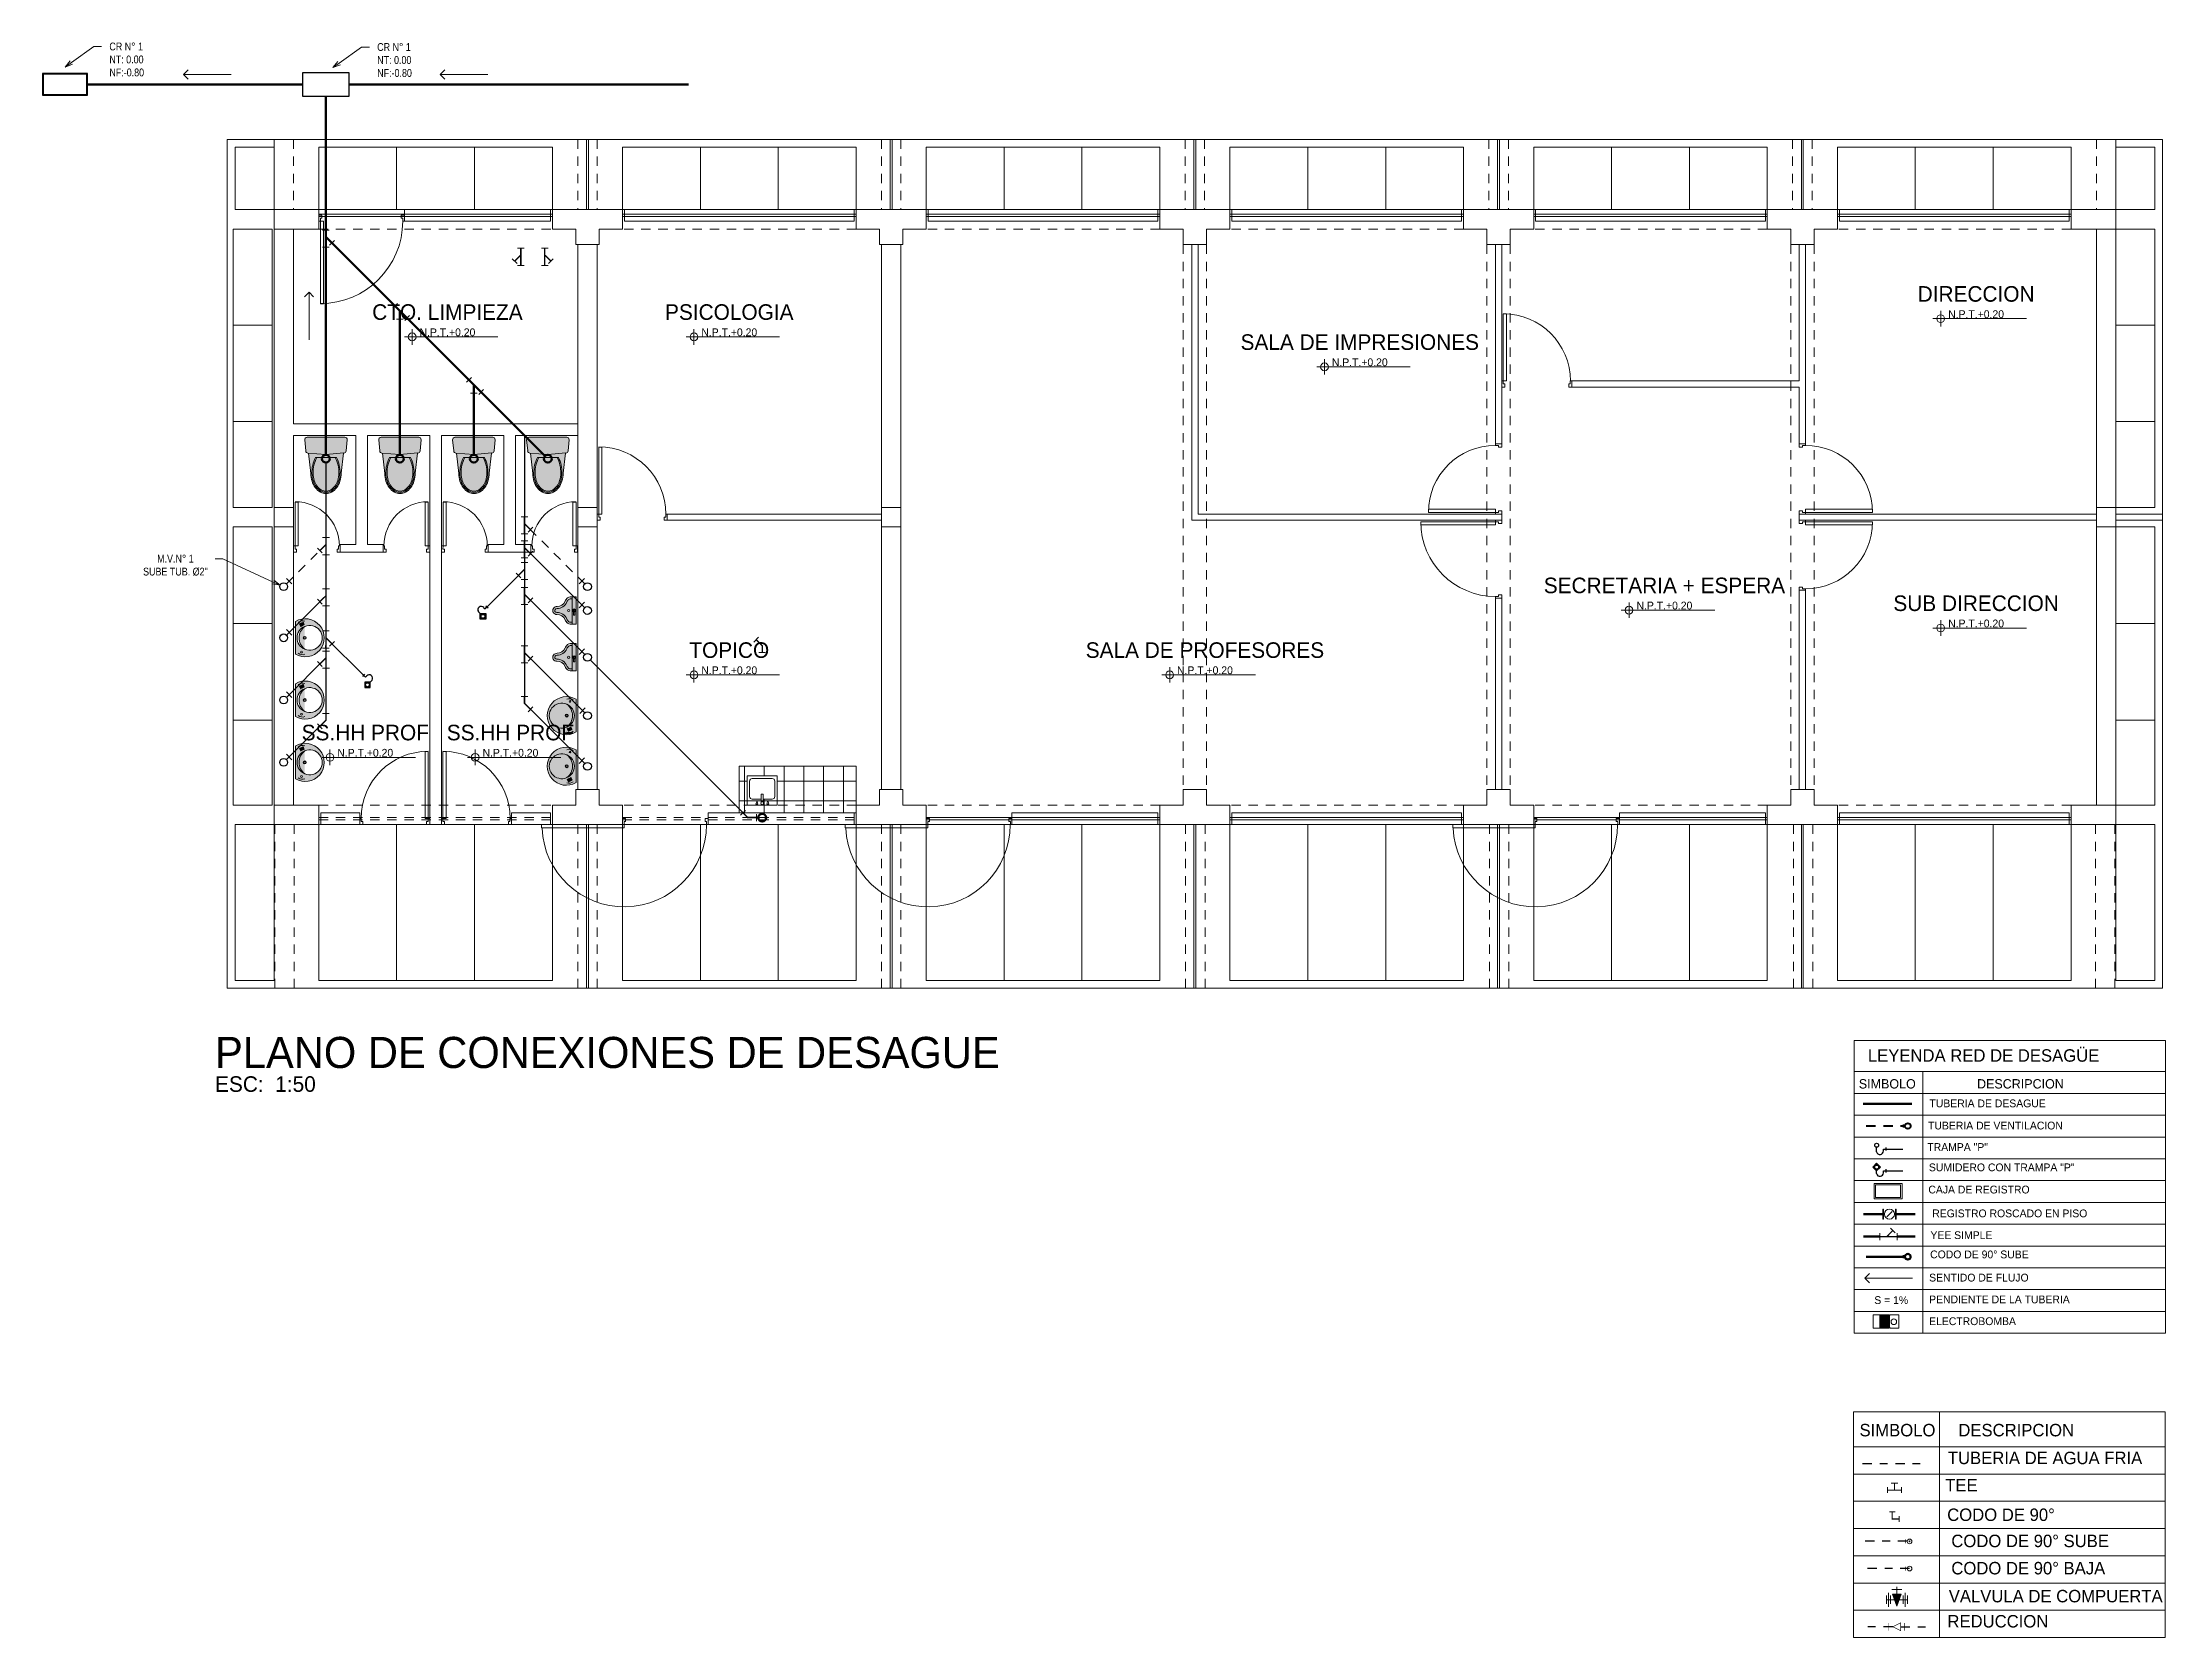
# Model space of a CAD drawing. Header units: millimetres. Extents: x 84 to 2740, y 103 to 1679.
# Drawn here: x 159.95 to 187.21, y 121.09 to 141.57 of the extents above; entities that cross this region are included whole.
import ezdxf
from ezdxf import colors
from ezdxf.entities.mleader import LeaderData, LeaderLine
from ezdxf.enums import TextEntityAlignment as Align
from ezdxf.math import Vec2, Vec3

# ---------------------------------------------------------------- set-up
doc = ezdxf.new("R2010")
doc.units = ezdxf.units.MM
for name, pattern in [('ACAD_ISO02W100', [15, 12, -3]), ('ACAD_ISO05W100', [36, 24, -3, 0, -3, 0, -3, 0, -3]), ('ACAD_ISO10W100', [18, 12, -3, 0, -3])]:
    doc.linetypes.add(name, pattern=pattern)
for name, color, linetype, lineweight in [('A- ANOTACIONES', 152, 'Continuous', 5), ('A-BURBUJA DE VANOS', 32, 'Continuous', 5), ('A-DIRECTRIZ', 134, 'Continuous', 5), ('accesorios', 10, 'Continuous', 9), ('INST. SANITARIAS', 252, 'Continuous', 0), ('IS- INSTALACIONES', 253, 'Continuous', 0), ('IS- RED DE AGUA FRIA', 162, 'ACAD_ISO10W100', 30), ('IS- TUVERIA Ø4', 170, 'Continuous', 60), ('IS-CAJA DE REGISTRO', 12, 'Continuous', 30), ('IS-TUVERIA Ø2', 60, 'Continuous', 30), ('IS-TUVERIA Ø2-VENTILA', 126, 'Continuous', 30), ('Texto de agua', 152, 'Continuous', 5), ('TUBERIA 4', 182, 'Continuous', 60), ('TUBERIA VENTILAC', 40, 'ACAD_ISO02W100', 40)]:
    doc.layers.add(name, color=color, linetype=linetype, lineweight=lineweight)
doc.styles.add('ROYER', font='')
doc.styles.get('ROYER').set_extended_font_data('Bahnschrift Light')

msp = doc.modelspace()

# ---------------------------------------------------------------- texts
at = {"layer": 'INST. SANITARIAS', "style": 'ROYER'}
for s, height, p in [('LEYENDA RED DE DESAGÜE', 0.16, (183.392, 128.482)), ('SIMBOLO', 0.12, (183.276, 128.138)), ('DESCRIPCION', 0.12, (184.794, 128.138)), ('TUBERIA DE DESAGUE ', 0.1, (184.183, 127.897)), ('TUBERIA DE VENTILACION ', 0.1, (184.165, 127.612)), ('TRAMPA "P" ', 0.1, (184.156, 127.336)), ('SUMIDERO CON TRAMPA "P"', 0.1, (184.176, 127.075)), ('CAJA DE REGISTRO', 0.1, (184.169, 126.79)), ('REGISTRO ROSCADO EN PISO', 0.1, (184.219, 126.484)), ('YEE SIMPLE', 0.1, (184.196, 126.204)), ('CODO DE 90° SUBE', 0.1, (184.192, 125.957)), ('SENTIDO DE FLUJO ', 0.1, (184.179, 125.659)), ('S = 1%', 0.1, (183.475, 125.37)), ('PENDIENTE DE LA TUBERIA', 0.1, (184.179, 125.379)), ('ELECTROBOMBA', 0.1, (184.179, 125.099))]:
    msp.add_text(s, height=height, dxfattribs=at).set_placement(p)
at = {"layer": 'IS- INSTALACIONES', "style": 'ROYER'}
for s, p in [('SIMBOLO', (183.285, 123.67)), ('DESCRIPCION', (184.554, 123.67)), ('TUBERIA DE AGUA FRIA', (184.419, 123.313)), ('TEE', (184.386, 122.962)), ('CODO DE 90°', (184.411, 122.583)), ('CODO DE 90° SUBE', (184.464, 122.247)), ('CODO DE 90° BAJA', (184.464, 121.897)), ('VALVULA DE COMPUERTA', (184.431, 121.538)), ('REDUCCION', (184.414, 121.215))]:
    msp.add_text(s, height=0.16, dxfattribs=at).set_placement(p)

# ---------------------------------------------------------------- blocks, each defined once
blk = doc.blocks.new('A')
at = {"layer": 'accesorios', "color": 0, "ltscale": 0.3}
for p, q in [((-772821.529, -9147333.97), (-772821.529, -9147334.07)), ((-772821.529, -9147334.02), (-772821.279, -9147334.02)), ((-772821.432, -9147333.896), (-772821.502, -9147333.966)), ((-772821.379, -9147334.02), (-772821.467, -9147333.931)), ((-772821.279, -9147333.97), (-772821.279, -9147334.07))]:
    blk.add_line(p, q, dxfattribs=at)
at = {"layer": 'accesorios', "color": 0, "ltscale": 0.3, "const_width": 0.02}
for points in [[(-772821.529, -9147334.02), (-772821.279, -9147334.02)], [(-772821.467, -9147333.931), (-772821.379, -9147334.02)]]:
    blk.add_lwpolyline(points, dxfattribs=at)
blk = doc.blocks.new('Z')
at = {"layer": 'accesorios'}
h = blk.add_hatch(color=256, dxfattribs=at)
h.paths.add_polyline_path([(-772821.192, -9147335.571), (-772821.192, -9147335.578), (-772821.336, -9147335.578), (-772821.336, -9147335.571)])
h.paths.add_polyline_path([(-772821.336, -9147335.755), (-772821.192, -9147335.755), (-772821.192, -9147335.763), (-772821.336, -9147335.763)])
for p, q in [((-772821.192, -9147335.571), (-772821.336, -9147335.571)), ((-772821.336, -9147335.571), (-772821.336, -9147335.578)), ((-772821.192, -9147335.578), (-772821.336, -9147335.578)), ((-772821.192, -9147335.571), (-772821.192, -9147335.578)), ((-772821.192, -9147335.755), (-772821.336, -9147335.755)), ((-772821.336, -9147335.755), (-772821.336, -9147335.763)), ((-772821.192, -9147335.763), (-772821.336, -9147335.763)), ((-772821.192, -9147335.755), (-772821.192, -9147335.763))]:
    blk.add_line(p, q, dxfattribs=at)
at = {"layer": 'accesorios', "const_width": 0.02}
blk.add_lwpolyline([(-772821.224, -9147335.707), (-772821.305, -9147335.625)], dxfattribs=at)
at = {"layer": 'accesorios'}
blk.add_circle((-772821.264, -9147335.666), 0.072, dxfattribs=at)
blk = doc.blocks.new('NOMBRE DE PLANO')
at = {"layer": 'A-BURBUJA DE VANOS', "style": 'ROYER'}
for tag, p, height in [('NOMBRE', (0, 0), 0.4), ('ESCALA', (0, -0.306), 0.2)]:
    blk.add_attdef(tag, p, '', height=height, dxfattribs=at)
blk = doc.blocks.new('LAVADERO DE BAÑO')
for p, q in [((-0.21, 0), (0.21, 0)), ((0.142, 0.068), (0.179, 0.052)), ((0.147, 0.074), (0.183, 0.058)), ((0.151, 0.082), (0.187, 0.066)), ((0.155, 0.089), (0.191, 0.073)), ((0.159, 0.097), (0.196, 0.081)), ((0.162, 0.105), (0.198, 0.089)), ((0.167, 0.114), (0.203, 0.098))]:
    blk.add_line(p, q)
for centre, radius in [((-0.183, 0.078), 0.0118), ((0, 0.12), 0.0185), ((0, 0.12), 0.0123)]:
    blk.add_circle(centre, radius)
for centre, radius, start, end in [((0, 0.125), 0.245, 329.1439, 210.8561), ((0, 0.184), 0.16, 336.3106, 203.6894), ((-0.135, 0.09), 0.0828, 159.1228, 219.8263), ((0, 0.179), 0.158, 202.025, 337.975), ((0, 0.23), 0.183, 216.8854, 323.1146), ((0.135, 0.09), 0.0828, 320.1737, 20.8772)]:
    blk.add_arc(centre, radius, start, end)
blk = doc.blocks.new('INST TEXTO')
at = {"layer": 'INST. SANITARIAS'}
h = blk.add_hatch(dxfattribs=at)
h.set_pattern_fill('ANGLE', color=256)
h.set_pattern_definition([(0, (-2586.02, -1659.2586), (0, 6.985), [5.08, -1.905]), (90, (-2586.02, -1659.2586), (-6.985, 4e-16), [5.08, -1.905])])
h.paths.add_polyline_path([(0, 0), (0, 0.05, 0.414214), (-0.05, 0)])
h.paths.add_polyline_path([(0.05, 0), (0, 0), (0, -0.05, 0.414214)])
for p, q in [((1.1, 0), (-0.1, 0)), ((0, 0.1), (0, -0.1))]:
    blk.add_line(p, q, dxfattribs=at)
blk.add_circle((0, 0), 0.05, dxfattribs=at)
at = {"layer": 'INST. SANITARIAS', "style": 'ROYER'}
for tag, height, p in [('AMBIENTE', 0.2, (0.454, 0.319)), ('N.P.T', 0.1, (0.454, 0.059)), ('PISO1', 0.1, (0.454, -0.146)), ('PISO2', 0.1, (0.454, -0.301))]:
    blk.add_attdef(tag, text='', height=height, dxfattribs=at).set_placement(p, align=Align.MIDDLE)
blk = doc.blocks.new('SANITARIAS')
at = {"layer": 'INST. SANITARIAS', "true_color": 0xffffff}
h = blk.add_hatch(color=7, dxfattribs=at)
h.dxf.hatch_style = 1
h.paths.add_polyline_path([(1.508, -3.824, -0.441024), (1.538, -3.857), (1.526, -3.999, -0.365713), (1.498, -4.026), (1.267, -4.045), (1.035, -4.027, -0.365713), (1.008, -4), (0.994, -3.858, -0.441024), (1.024, -3.825)])
h.paths.add_polyline_path([(1.492, -4.027), (1.462, -4.287, -0.075681), (1.447, -4.389, -0.085947), (1.406, -4.47, -0.106022), (1.339, -4.528, -0.126466), (1.268, -4.547, -0.126466), (1.196, -4.528, -0.106022), (1.13, -4.471, -0.085947), (1.088, -4.39, -0.075681), (1.072, -4.288), (1.042, -4.028), (1.267, -4.045)])
h.paths.add_polyline_path([(1.132, -4.085, 0.124839), (1.087, -4.288, 0.075681), (1.102, -4.385, 0.085947), (1.142, -4.462, 0.106022), (1.203, -4.515, 0.126466), (1.268, -4.532, 0.126466), (1.332, -4.515, 0.106022), (1.394, -4.461, 0.085947), (1.433, -4.385, 0.075681), (1.447, -4.287, 0.124839), (1.402, -4.085)], flags=16)
h.paths.add_polyline_path([(1.385, -4.085, -0.129727), (1.432, -4.287, -0.075857), (1.418, -4.38, -0.085947), (1.382, -4.452, -0.106022), (1.325, -4.502, -0.126466), (1.268, -4.517, -0.126466), (1.211, -4.502, -0.106022), (1.154, -4.453, -0.085947), (1.117, -4.381, -0.075857), (1.102, -4.288, -0.129727), (1.149, -4.085)], flags=16)
h.paths.add_polyline_path([(1.447, -4.287, -0.075681), (1.433, -4.385, -0.085947), (1.394, -4.461, -0.106022), (1.332, -4.515, -0.126466), (1.268, -4.532, -0.126466), (1.203, -4.515, -0.106022), (1.142, -4.462, -0.085947), (1.102, -4.385, -0.075681), (1.087, -4.288, -0.124839), (1.132, -4.085), (1.149, -4.085, 0.129727), (1.102, -4.288, 0.075857), (1.117, -4.381, 0.085947), (1.154, -4.453, 0.106022), (1.211, -4.502, 0.126466), (1.268, -4.517, 0.126466), (1.325, -4.502, 0.106022), (1.382, -4.452, 0.085947), (1.418, -4.38, 0.075857), (1.432, -4.287, 0.129727), (1.385, -4.085), (1.402, -4.085, -0.124839)], flags=16)
h = blk.add_hatch(color=7, dxfattribs=at)
h.dxf.hatch_style = 1
h.paths.add_polyline_path([(2.458, -3.824, -0.441024), (2.488, -3.857), (2.476, -3.999, -0.365713), (2.448, -4.026), (2.217, -4.045), (1.985, -4.027, -0.365713), (1.958, -4), (1.944, -3.858, -0.441024), (1.974, -3.825)])
h.paths.add_polyline_path([(2.442, -4.027), (2.412, -4.287, -0.075681), (2.397, -4.389, -0.085947), (2.356, -4.47, -0.106022), (2.289, -4.528, -0.126466), (2.218, -4.547, -0.126466), (2.146, -4.528, -0.106022), (2.08, -4.471, -0.085947), (2.038, -4.39, -0.075681), (2.022, -4.288), (1.992, -4.028), (2.217, -4.045)])
h.paths.add_polyline_path([(2.082, -4.085, 0.124839), (2.037, -4.288, 0.075681), (2.052, -4.385, 0.085947), (2.092, -4.462, 0.106022), (2.153, -4.515, 0.126466), (2.218, -4.532, 0.126466), (2.282, -4.515, 0.106022), (2.344, -4.461, 0.085947), (2.383, -4.385, 0.075681), (2.397, -4.287, 0.124839), (2.352, -4.085)], flags=16)
h.paths.add_polyline_path([(2.335, -4.085, -0.129727), (2.382, -4.287, -0.075857), (2.368, -4.38, -0.085947), (2.332, -4.452, -0.106022), (2.275, -4.502, -0.126466), (2.218, -4.517, -0.126466), (2.161, -4.502, -0.106022), (2.104, -4.453, -0.085947), (2.067, -4.381, -0.075857), (2.052, -4.288, -0.129727), (2.099, -4.085)], flags=16)
h.paths.add_polyline_path([(2.397, -4.287, -0.075681), (2.383, -4.385, -0.085947), (2.344, -4.461, -0.106022), (2.282, -4.515, -0.126466), (2.218, -4.532, -0.126466), (2.153, -4.515, -0.106022), (2.092, -4.462, -0.085947), (2.052, -4.385, -0.075681), (2.037, -4.288, -0.124839), (2.082, -4.085), (2.099, -4.085, 0.129727), (2.052, -4.288, 0.075857), (2.067, -4.381, 0.085947), (2.104, -4.453, 0.106022), (2.161, -4.502, 0.126466), (2.218, -4.517, 0.126466), (2.275, -4.502, 0.106022), (2.332, -4.452, 0.085947), (2.368, -4.38, 0.075857), (2.382, -4.287, 0.129727), (2.335, -4.085), (2.352, -4.085, -0.124839)], flags=16)
h = blk.add_hatch(color=7, dxfattribs=at)
h.dxf.hatch_style = 1
h.paths.add_polyline_path([(3.408, -3.824, -0.441024), (3.438, -3.857), (3.426, -3.999, -0.365713), (3.398, -4.026), (3.167, -4.045), (2.935, -4.027, -0.365713), (2.908, -4), (2.894, -3.858, -0.441024), (2.924, -3.825)])
h.paths.add_polyline_path([(3.392, -4.027), (3.362, -4.287, -0.075681), (3.347, -4.389, -0.085947), (3.306, -4.47, -0.106022), (3.239, -4.528, -0.126466), (3.168, -4.547, -0.126466), (3.096, -4.528, -0.106022), (3.03, -4.471, -0.085947), (2.988, -4.39, -0.075681), (2.972, -4.288), (2.942, -4.028), (3.167, -4.045)])
h.paths.add_polyline_path([(3.032, -4.085, 0.124839), (2.987, -4.288, 0.075681), (3.002, -4.385, 0.085947), (3.042, -4.462, 0.106022), (3.103, -4.515, 0.126466), (3.168, -4.532, 0.126466), (3.232, -4.515, 0.106022), (3.294, -4.461, 0.085947), (3.333, -4.385, 0.075681), (3.347, -4.287, 0.124839), (3.302, -4.085)], flags=16)
h.paths.add_polyline_path([(3.285, -4.085, -0.129727), (3.332, -4.287, -0.075857), (3.318, -4.38, -0.085947), (3.282, -4.452, -0.106022), (3.225, -4.502, -0.126466), (3.168, -4.517, -0.126466), (3.111, -4.502, -0.106022), (3.054, -4.453, -0.085947), (3.017, -4.381, -0.075857), (3.002, -4.288, -0.129727), (3.049, -4.085)], flags=16)
h.paths.add_polyline_path([(3.347, -4.287, -0.075681), (3.333, -4.385, -0.085947), (3.294, -4.461, -0.106022), (3.232, -4.515, -0.126466), (3.168, -4.532, -0.126466), (3.103, -4.515, -0.106022), (3.042, -4.462, -0.085947), (3.002, -4.385, -0.075681), (2.987, -4.288, -0.124839), (3.032, -4.085), (3.049, -4.085, 0.129727), (3.002, -4.288, 0.075857), (3.017, -4.381, 0.085947), (3.054, -4.453, 0.106022), (3.111, -4.502, 0.126466), (3.168, -4.517, 0.126466), (3.225, -4.502, 0.106022), (3.282, -4.452, 0.085947), (3.318, -4.38, 0.075857), (3.332, -4.287, 0.129727), (3.285, -4.085), (3.302, -4.085, -0.124839)], flags=16)
h = blk.add_hatch(color=7, dxfattribs=at)
h.dxf.hatch_style = 1
h.paths.add_polyline_path([(4.358, -3.824, -0.441024), (4.388, -3.857), (4.376, -3.999, -0.365713), (4.348, -4.026), (4.117, -4.045), (3.885, -4.027, -0.365713), (3.858, -4), (3.844, -3.858, -0.441024), (3.874, -3.825)])
h.paths.add_polyline_path([(4.342, -4.027), (4.312, -4.287, -0.075681), (4.297, -4.389, -0.085947), (4.256, -4.47, -0.106022), (4.189, -4.528, -0.126466), (4.118, -4.547, -0.126466), (4.046, -4.528, -0.106022), (3.98, -4.471, -0.085947), (3.938, -4.39, -0.075681), (3.922, -4.288), (3.892, -4.028), (4.117, -4.045)])
h.paths.add_polyline_path([(3.982, -4.085, 0.124839), (3.937, -4.288, 0.075681), (3.952, -4.385, 0.085947), (3.992, -4.462, 0.106022), (4.053, -4.515, 0.126466), (4.118, -4.532, 0.126466), (4.182, -4.515, 0.106022), (4.244, -4.461, 0.085947), (4.283, -4.385, 0.075681), (4.297, -4.287, 0.124839), (4.252, -4.085)], flags=16)
h.paths.add_polyline_path([(4.235, -4.085, -0.129727), (4.282, -4.287, -0.075857), (4.268, -4.38, -0.085947), (4.232, -4.452, -0.106022), (4.175, -4.502, -0.126466), (4.118, -4.517, -0.126466), (4.061, -4.502, -0.106022), (4.004, -4.453, -0.085947), (3.967, -4.381, -0.075857), (3.952, -4.288, -0.129727), (3.999, -4.085)], flags=16)
h.paths.add_polyline_path([(4.297, -4.287, -0.075681), (4.283, -4.385, -0.085947), (4.244, -4.461, -0.106022), (4.182, -4.515, -0.126466), (4.118, -4.532, -0.126466), (4.053, -4.515, -0.106022), (3.992, -4.462, -0.085947), (3.952, -4.385, -0.075681), (3.937, -4.288, -0.124839), (3.982, -4.085), (3.999, -4.085, 0.129727), (3.952, -4.288, 0.075857), (3.967, -4.381, 0.085947), (4.004, -4.453, 0.106022), (4.061, -4.502, 0.126466), (4.118, -4.517, 0.126466), (4.175, -4.502, 0.106022), (4.232, -4.452, 0.085947), (4.268, -4.38, 0.075857), (4.282, -4.287, 0.129727), (4.235, -4.085), (4.252, -4.085, -0.124839)], flags=16)
h = blk.add_hatch(color=7, dxfattribs=at)
h.dxf.hatch_style = 1
edge = h.paths.add_edge_path()
edge.add_line((4.479, -6.225), (4.403, -6.225))
edge.add_arc((4.403, -6.175), 0.05, 227.4473, 270, ccw=False)
edge.add_arc((4.458, -6.115), 0.131, 204.6742, 227.4473, ccw=False)
edge.add_arc((4.237, -6.21), 0.109, 21.6606, 93.26)
edge.add_arc((4.231, -6.05), 0.0515, 85.5757, 270, ccw=False)
edge.add_arc((4.237, -5.89), 0.109, 268.8357, 338.3394)
edge.add_arc((4.458, -5.985), 0.131, 132.5527, 155.3258, ccw=False)
edge.add_arc((4.403, -5.925), 0.05, 90, 132.5527, ccw=False)
edge.add_line((4.403, -5.875), (4.479, -5.875))
edge.add_line((4.479, -5.875), (4.479, -6.225))
at = {"layer": 'INST. SANITARIAS'}
h = blk.add_hatch(color=256, dxfattribs=at)
h.dxf.hatch_style = 1
edge = h.paths.add_edge_path(flags=16)
edge.add_arc((0.995, -6.4), 0.0185, 0, 360)
edge = h.paths.add_edge_path(flags=16)
edge.add_arc((0.995, -6.4), 0.0123, 0, 360)
edge = h.paths.add_edge_path(flags=16)
edge.add_line((0.943, -6.258), (0.927, -6.221))
edge = h.paths.add_edge_path(flags=16)
edge.add_line((0.949, -6.253), (0.933, -6.217))
edge = h.paths.add_edge_path(flags=16)
edge.add_line((0.957, -6.249), (0.941, -6.213))
edge = h.paths.add_edge_path(flags=16)
edge.add_line((0.964, -6.245), (0.948, -6.209))
edge = h.paths.add_edge_path(flags=16)
edge.add_line((0.972, -6.241), (0.956, -6.204))
edge = h.paths.add_edge_path(flags=16)
edge.add_line((0.98, -6.238), (0.964, -6.202))
edge = h.paths.add_edge_path(flags=16)
edge.add_line((0.989, -6.233), (0.973, -6.197))
edge = h.paths.add_edge_path(flags=17)
edge.add_line((0.875, -6.61), (0.875, -6.19))
edge = h.paths.add_edge_path()
edge.add_arc((1, -6.4), 0.245, 239.1439, 480.8561)
edge = h.paths.add_edge_path(flags=16)
edge.add_arc((0.965, -6.265), 0.0828, 69.1228, 129.8263)
edge = h.paths.add_edge_path(flags=16)
edge.add_arc((0.953, -6.583), 0.0118, 0, 360)
edge = h.paths.add_edge_path(flags=16)
edge.add_arc((0.965, -6.535), 0.0828, 230.1737, 290.8772)
edge = h.paths.add_edge_path(flags=16)
edge.add_arc((1.054, -6.4), 0.158, 112.025, 247.975)
edge = h.paths.add_edge_path(flags=16)
edge.add_arc((1.105, -6.4), 0.183, 126.8854, 233.1146)
edge = h.paths.add_edge_path(flags=16)
edge.add_arc((1.059, -6.4), 0.16, 246.3106, 473.6894)
at = {"layer": 'INST. SANITARIAS', "true_color": 0xffffff}
h = blk.add_hatch(color=7, dxfattribs=at)
h.dxf.hatch_style = 1
h.paths.add_polyline_path([(0.875, -6.61, 1.762325), (0.875, -6.19)])
h.paths.add_polyline_path([(0.995, -6.253, -1.530765), (0.995, -6.547, -0.674191)], flags=16)
h.paths.add_polyline_path([(1.014, -6.4, -1), (0.976, -6.4, -1)], flags=0)
h.paths.add_polyline_path([(1.007, -6.4, -1), (0.983, -6.4, -1)], flags=0)
h.paths.add_polyline_path([(0.965, -6.583, -1), (0.941, -6.583, -1)], flags=16)
h.paths.add_polyline_path([(0.995, -6.547, -0.499831), (0.995, -6.253, 0.674191)], flags=0)
h = blk.add_hatch(color=7, dxfattribs=at)
h.dxf.hatch_style = 1
edge = h.paths.add_edge_path()
edge.add_line((4.479, -6.825), (4.403, -6.825))
edge.add_arc((4.403, -6.775), 0.05, 227.4473, 270, ccw=False)
edge.add_arc((4.458, -6.715), 0.131, 204.6742, 227.4473, ccw=False)
edge.add_arc((4.237, -6.81), 0.109, 21.6606, 93.26)
edge.add_arc((4.231, -6.65), 0.0515, 85.5757, 270, ccw=False)
edge.add_arc((4.237, -6.49), 0.109, 268.8357, 338.3394)
edge.add_arc((4.458, -6.585), 0.131, 132.5527, 155.3258, ccw=False)
edge.add_arc((4.403, -6.525), 0.05, 90, 132.5527, ccw=False)
edge.add_line((4.403, -6.475), (4.479, -6.475))
edge.add_line((4.479, -6.475), (4.479, -6.825))
at = {"layer": 'INST. SANITARIAS'}
h = blk.add_hatch(color=256, dxfattribs=at)
h.dxf.hatch_style = 1
edge = h.paths.add_edge_path(flags=16)
edge.add_arc((0.995, -7.2), 0.0185, 0, 360)
edge = h.paths.add_edge_path(flags=16)
edge.add_arc((0.995, -7.2), 0.0123, 0, 360)
edge = h.paths.add_edge_path(flags=16)
edge.add_line((0.943, -7.058), (0.927, -7.021))
edge = h.paths.add_edge_path(flags=16)
edge.add_line((0.949, -7.053), (0.933, -7.017))
edge = h.paths.add_edge_path(flags=16)
edge.add_line((0.957, -7.049), (0.941, -7.013))
edge = h.paths.add_edge_path(flags=16)
edge.add_line((0.964, -7.045), (0.948, -7.009))
edge = h.paths.add_edge_path(flags=16)
edge.add_line((0.972, -7.041), (0.956, -7.004))
edge = h.paths.add_edge_path(flags=16)
edge.add_line((0.98, -7.038), (0.964, -7.002))
edge = h.paths.add_edge_path(flags=16)
edge.add_line((0.989, -7.033), (0.973, -6.997))
edge = h.paths.add_edge_path(flags=17)
edge.add_line((0.875, -7.41), (0.875, -6.99))
edge = h.paths.add_edge_path()
edge.add_arc((1, -7.2), 0.245, 239.1439, 480.8561)
edge = h.paths.add_edge_path(flags=16)
edge.add_arc((0.965, -7.065), 0.0828, 69.1228, 129.8263)
edge = h.paths.add_edge_path(flags=16)
edge.add_arc((0.953, -7.383), 0.0118, 0, 360)
edge = h.paths.add_edge_path(flags=16)
edge.add_arc((0.965, -7.335), 0.0828, 230.1737, 290.8772)
edge = h.paths.add_edge_path(flags=16)
edge.add_arc((1.054, -7.2), 0.158, 112.025, 247.975)
edge = h.paths.add_edge_path(flags=16)
edge.add_arc((1.105, -7.2), 0.183, 126.8854, 233.1146)
edge = h.paths.add_edge_path(flags=16)
edge.add_arc((1.059, -7.2), 0.16, 246.3106, 473.6894)
at = {"layer": 'INST. SANITARIAS', "true_color": 0xffffff}
h = blk.add_hatch(color=7, dxfattribs=at)
h.dxf.hatch_style = 1
h.paths.add_polyline_path([(0.875, -7.41, 1.762325), (0.875, -6.99)])
h.paths.add_polyline_path([(0.995, -7.053, -1.530765), (0.995, -7.347, -0.674191)], flags=16)
h.paths.add_polyline_path([(1.014, -7.2, -1), (0.976, -7.2, -1)], flags=0)
h.paths.add_polyline_path([(1.007, -7.2, -1), (0.983, -7.2, -1)], flags=0)
h.paths.add_polyline_path([(0.965, -7.383, -1), (0.941, -7.383, -1)], flags=16)
h.paths.add_polyline_path([(0.995, -7.347, -0.499831), (0.995, -7.053, 0.674191)], flags=0)
h = blk.add_hatch(color=7, dxfattribs=at)
h.dxf.hatch_style = 1
edge = h.paths.add_edge_path()
edge.add_arc((4.354, -7.4), 0.245, 59.1439, 300.8561, ccw=False)
edge.add_line((4.479, -7.19), (4.479, -7.61))
at = {"layer": 'INST. SANITARIAS'}
h = blk.add_hatch(color=256, dxfattribs=at)
h.dxf.hatch_style = 1
edge = h.paths.add_edge_path(flags=16)
edge.add_arc((0.995, -8), 0.0185, 0, 360)
edge = h.paths.add_edge_path(flags=16)
edge.add_arc((0.995, -8), 0.0123, 0, 360)
edge = h.paths.add_edge_path(flags=16)
edge.add_line((0.943, -7.858), (0.927, -7.821))
edge = h.paths.add_edge_path(flags=16)
edge.add_line((0.949, -7.853), (0.933, -7.817))
edge = h.paths.add_edge_path(flags=16)
edge.add_line((0.957, -7.849), (0.941, -7.813))
edge = h.paths.add_edge_path(flags=16)
edge.add_line((0.964, -7.845), (0.948, -7.809))
edge = h.paths.add_edge_path(flags=16)
edge.add_line((0.972, -7.841), (0.956, -7.804))
edge = h.paths.add_edge_path(flags=16)
edge.add_line((0.98, -7.838), (0.964, -7.802))
edge = h.paths.add_edge_path(flags=16)
edge.add_line((0.989, -7.833), (0.973, -7.797))
edge = h.paths.add_edge_path(flags=17)
edge.add_line((0.875, -8.21), (0.875, -7.79))
edge = h.paths.add_edge_path()
edge.add_arc((1, -8), 0.245, 239.1439, 480.8561)
edge = h.paths.add_edge_path(flags=16)
edge.add_arc((0.965, -7.865), 0.0828, 69.1228, 129.8263)
edge = h.paths.add_edge_path(flags=16)
edge.add_arc((0.953, -8.183), 0.0118, 0, 360)
edge = h.paths.add_edge_path(flags=16)
edge.add_arc((0.965, -8.135), 0.0828, 230.1737, 290.8772)
edge = h.paths.add_edge_path(flags=16)
edge.add_arc((1.054, -8), 0.158, 112.025, 247.975)
edge = h.paths.add_edge_path(flags=16)
edge.add_arc((1.105, -8), 0.183, 126.8854, 233.1146)
edge = h.paths.add_edge_path(flags=16)
edge.add_arc((1.059, -8), 0.16, 246.3106, 473.6894)
at = {"layer": 'INST. SANITARIAS', "true_color": 0xffffff}
h = blk.add_hatch(color=7, dxfattribs=at)
h.dxf.hatch_style = 1
h.paths.add_polyline_path([(0.875, -8.21, 1.762325), (0.875, -7.79)])
h.paths.add_polyline_path([(0.995, -7.853, -1.530765), (0.995, -8.147, -0.674191)], flags=16)
h.paths.add_polyline_path([(1.014, -8, -1), (0.976, -8, -1)], flags=0)
h.paths.add_polyline_path([(1.007, -8, -1), (0.983, -8, -1)], flags=0)
h.paths.add_polyline_path([(0.965, -8.183, -1), (0.941, -8.183, -1)], flags=16)
h.paths.add_polyline_path([(0.995, -8.147, -0.499831), (0.995, -7.853, 0.674191)], flags=16)
h = blk.add_hatch(color=7, dxfattribs=at)
h.dxf.hatch_style = 1
edge = h.paths.add_edge_path()
edge.add_arc((4.354, -8.05), 0.245, 59.1439, 300.8561, ccw=False)
edge.add_line((4.479, -7.84), (4.479, -8.26))
at = {"layer": 'INST. SANITARIAS'}
for p, q in [((24.85, 0), (0, 0)), ((0, 0), (0, -10.9)), ((4.613, -0.9), (4.613, 0)), ((4.637, 0), (4.637, -0.9)), ((8.513, 0), (8.513, -0.9)), ((8.538, 0), (8.538, -0.9)), ((12.413, 0), (12.413, -0.9)), ((12.438, 0), (12.438, -0.9)), ((16.312, 0), (16.312, -0.9)), ((16.337, 0), (16.337, -0.9)), ((20.212, 0), (20.212, -0.9)), ((20.237, 0), (20.237, -0.9)), ((24.85, -10.9), (24.85, 0)), ((0.6, -0.1), (0.1, -0.1)), ((0.1, -0.1), (0.1, -0.9)), ((0.6, -0.9), (0.6, -0.1)), ((4.175, -0.1), (1.175, -0.1)), ((1.175, -0.1), (1.175, -0.9)), ((2.175, -0.1), (2.175, -0.9)), ((3.175, -0.1), (3.175, -0.9)), ((4.175, -0.9), (4.175, -0.1)), ((5.075, -0.9), (5.075, -0.1)), ((5.075, -0.1), (8.075, -0.1)), ((6.075, -0.1), (6.075, -0.9)), ((7.075, -0.1), (7.075, -0.9)), ((8.075, -0.1), (8.075, -0.9)), ((11.975, -0.1), (8.975, -0.1)), ((8.975, -0.1), (8.975, -0.9)), ((9.975, -0.1), (9.975, -0.9)), ((10.975, -0.1), (10.975, -0.9)), ((11.975, -0.9), (11.975, -0.1)), ((12.875, -0.9), (12.875, -0.1)), ((12.875, -0.1), (15.875, -0.1)), ((13.875, -0.1), (13.875, -0.9)), ((14.875, -0.1), (14.875, -0.9)), ((15.875, -0.1), (15.875, -0.9)), ((19.775, -0.1), (16.775, -0.1)), ((16.775, -0.1), (16.775, -0.9)), ((17.775, -0.1), (17.775, -0.9)), ((18.775, -0.1), (18.775, -0.9)), ((19.775, -0.9), (19.775, -0.1)), ((20.675, -0.9), (20.675, -0.1)), ((20.675, -0.1), (23.675, -0.1)), ((21.675, -0.1), (21.675, -0.9)), ((22.675, -0.1), (22.675, -0.9)), ((23.675, -0.1), (23.675, -0.9)), ((24.25, -0.9), (24.25, -0.1)), ((24.25, -0.1), (24.75, -0.1)), ((24.75, -0.1), (24.75, -0.9)), ((0.1, -0.9), (0.6, -0.9)), ((24.25, -0.9), (0.6, -0.9)), ((0.6, -0.9), (0.6, -8.8)), ((0.6, -0.9), (1.175, -0.9)), ((0.6, -1.15), (0.6, -0.9)), ((1.175, -0.9), (0.6, -0.9)), ((0.6, -0.9), (0.6, -8.8)), ((1.175, -0.9), (1.175, -1.15)), ((1.175, -1.15), (1.175, -0.9)), ((1.175, -0.9), (4.175, -0.9)), ((1.175, -0.96), (4.175, -0.96)), ((1.175, -0.99), (4.175, -0.99)), ((4.15, -0.9), (2.275, -0.9)), ((2.275, -0.9), (2.275, -1.05)), ((2.275, -1.05), (4.15, -1.05)), ((4.15, -1.05), (4.15, -0.9)), ((4.175, -0.9), (4.175, -1.15)), ((5.075, -0.9), (4.175, -0.9)), ((4.175, -0.9), (5.075, -0.9)), ((4.175, -1.15), (4.175, -0.9)), ((8.075, -0.9), (5.075, -0.9)), ((5.075, -1.15), (5.075, -0.9)), ((5.075, -0.9), (5.075, -1.15)), ((5.075, -0.96), (8.075, -0.96)), ((5.075, -0.99), (8.075, -0.99)), ((8.05, -0.9), (5.1, -0.9)), ((5.1, -0.9), (5.1, -1.05)), ((5.1, -1.05), (8.05, -1.05)), ((8.05, -1.05), (8.05, -0.9)), ((8.075, -1.15), (8.075, -0.9)), ((8.075, -0.9), (8.975, -0.9)), ((8.075, -0.9), (8.975, -0.9)), ((8.075, -1.15), (8.075, -0.9)), ((8.975, -0.9), (11.975, -0.9)), ((8.975, -0.9), (8.975, -1.15)), ((8.975, -0.9), (8.975, -1.15)), ((11.975, -0.96), (8.975, -0.96)), ((11.975, -0.99), (8.975, -0.99)), ((11.95, -0.9), (9, -0.9)), ((9, -0.9), (9, -1.05)), ((9, -1.05), (11.95, -1.05)), ((11.95, -1.05), (11.95, -0.9)), ((11.975, -0.9), (12.875, -0.9)), ((11.975, -1.15), (11.975, -0.9)), ((11.975, -0.9), (12.875, -0.9)), ((11.975, -1.15), (11.975, -0.9)), ((12.875, -0.9), (12.875, -1.15)), ((15.875, -0.9), (12.875, -0.9)), ((12.875, -0.9), (12.875, -1.15)), ((12.875, -0.96), (15.875, -0.96)), ((12.875, -0.99), (15.875, -0.99)), ((15.85, -0.9), (12.9, -0.9)), ((12.9, -0.9), (12.9, -1.05)), ((12.9, -1.05), (15.85, -1.05)), ((15.85, -1.05), (15.85, -0.9)), ((15.875, -0.9), (16.775, -0.9)), ((15.875, -1.15), (15.875, -0.9)), ((15.875, -0.9), (16.775, -0.9)), ((15.875, -1.15), (15.875, -0.9)), ((16.775, -0.9), (16.775, -1.15)), ((16.775, -0.9), (19.775, -0.9)), ((16.775, -0.9), (16.775, -1.15)), ((16.775, -0.96), (19.775, -0.96)), ((16.775, -0.99), (19.775, -0.99)), ((19.75, -0.9), (16.8, -0.9)), ((16.8, -0.9), (16.8, -1.05)), ((16.8, -1.05), (19.75, -1.05)), ((19.75, -1.05), (19.75, -0.9)), ((19.775, -0.9), (20.675, -0.9)), ((19.775, -1.15), (19.775, -0.9)), ((19.775, -0.9), (20.675, -0.9)), ((19.775, -1.15), (19.775, -0.9)), ((20.675, -0.9), (20.675, -1.15)), ((23.675, -0.9), (20.675, -0.9)), ((20.675, -0.9), (20.675, -1.15)), ((20.675, -0.96), (23.675, -0.96)), ((20.675, -0.99), (23.675, -0.99)), ((23.65, -0.9), (20.7, -0.9)), ((20.7, -0.9), (20.7, -1.05)), ((20.7, -1.05), (23.65, -1.05)), ((23.65, -1.05), (23.65, -0.9)), ((23.675, -0.9), (24.25, -0.9)), ((23.675, -1.15), (23.675, -0.9)), ((24.25, -0.9), (23.675, -0.9)), ((23.675, -0.9), (23.675, -1.15)), ((24.25, -8.8), (24.25, -0.9)), ((24.25, -0.9), (24.25, -8.8)), ((24.25, -1.15), (24.25, -0.9)), ((24.75, -0.9), (24.25, -0.9)), ((0.075, -1.15), (0.575, -1.15)), ((0.075, -4.725), (0.075, -1.15)), ((0.575, -1.15), (0.575, -4.725)), ((1.175, -1.15), (0.6, -1.15)), ((0.85, -3.65), (0.85, -1.15)), ((0.85, -1.15), (1.175, -1.15)), ((4.175, -1.15), (4.475, -1.15)), ((4.475, -1.15), (4.175, -1.15)), ((4.475, -1.15), (4.475, -1.35)), ((4.475, -1.35), (4.475, -1.15)), ((4.475, -1.35), (4.5, -1.35)), ((4.775, -1.35), (4.475, -1.35)), ((4.5, -1.35), (4.5, -8.35)), ((4.75, -8.35), (4.75, -1.35)), ((4.75, -1.35), (4.775, -1.35)), ((4.775, -1.35), (4.775, -1.15)), ((4.775, -1.15), (5.075, -1.15)), ((5.075, -1.15), (4.775, -1.15)), ((4.775, -1.15), (4.775, -1.35)), ((8.375, -1.15), (8.075, -1.15)), ((8.375, -1.15), (8.075, -1.15)), ((8.375, -1.35), (8.375, -1.15)), ((8.375, -1.35), (8.375, -1.15)), ((8.4, -1.35), (8.375, -1.35)), ((8.675, -1.35), (8.375, -1.35)), ((8.4, -8.35), (8.4, -1.35)), ((8.675, -1.35), (8.65, -1.35)), ((8.65, -1.35), (8.65, -8.35)), ((8.975, -1.15), (8.675, -1.15)), ((8.675, -1.15), (8.675, -1.35)), ((8.975, -1.15), (8.675, -1.15)), ((8.675, -1.15), (8.675, -1.35)), ((12.275, -1.15), (11.975, -1.15)), ((12.275, -1.15), (11.975, -1.15)), ((12.275, -1.35), (12.275, -1.15)), ((12.275, -1.35), (12.275, -1.15)), ((12.575, -1.35), (12.275, -1.35)), ((12.575, -1.35), (12.275, -1.35)), ((12.385, -1.35), (12.385, -4.89)), ((12.465, -4.81), (12.465, -1.35)), ((12.875, -1.15), (12.575, -1.15)), ((12.575, -1.15), (12.575, -1.35)), ((12.875, -1.15), (12.575, -1.15)), ((12.575, -1.15), (12.575, -1.35)), ((16.175, -1.15), (15.875, -1.15)), ((16.175, -1.15), (15.875, -1.15)), ((16.175, -1.35), (16.175, -1.15)), ((16.175, -1.35), (16.175, -1.15)), ((16.475, -1.35), (16.175, -1.35)), ((16.475, -1.35), (16.175, -1.35)), ((16.285, -1.35), (16.285, -3.91)), ((16.365, -3.91), (16.365, -1.35)), ((16.775, -1.15), (16.475, -1.15)), ((16.475, -1.15), (16.475, -1.35)), ((16.775, -1.15), (16.475, -1.15)), ((16.475, -1.15), (16.475, -1.35)), ((20.075, -1.15), (19.775, -1.15)), ((20.075, -1.15), (19.775, -1.15)), ((20.075, -1.35), (20.075, -1.15)), ((20.075, -1.35), (20.075, -1.15)), ((20.375, -1.35), (20.075, -1.35)), ((20.375, -1.35), (20.075, -1.35)), ((20.185, -3.1), (20.185, -1.35)), ((20.265, -1.35), (20.265, -3.91)), ((20.675, -1.15), (20.375, -1.15)), ((20.375, -1.15), (20.375, -1.35)), ((20.675, -1.15), (20.375, -1.15)), ((20.375, -1.15), (20.375, -1.35)), ((24, -1.15), (23.675, -1.15)), ((23.675, -1.15), (24.25, -1.15)), ((24, -8.55), (24, -1.15)), ((24.75, -1.15), (24.25, -1.15)), ((24.25, -1.15), (24.25, -4.725)), ((24.75, -4.725), (24.75, -1.15)), ((0.575, -2.386), (0.075, -2.386)), ((24.25, -2.386), (24.75, -2.386)), ((20.185, -3.1), (17.265, -3.1)), ((17.265, -3.1), (17.265, -3.18)), ((17.265, -3.18), (20.185, -3.18)), ((20.185, -3.91), (20.185, -3.18)), ((0.575, -3.623), (0.075, -3.623)), ((4.5, -3.65), (0.85, -3.65)), ((0.85, -8.55), (0.85, -3.8)), ((0.85, -3.8), (1.65, -3.8)), ((1.65, -3.8), (0.85, -3.8)), ((1.65, -3.8), (1.65, -5.2)), ((1.65, -3.8), (1.65, -5.2)), ((1.8, -3.8), (2.6, -3.8)), ((2.6, -3.8), (1.8, -3.8)), ((1.8, -5.2), (1.8, -3.8)), ((1.8, -5.2), (1.8, -3.8)), ((2.6, -3.8), (2.6, -8.8)), ((3.55, -3.8), (2.75, -3.8)), ((2.75, -3.8), (3.55, -3.8)), ((2.75, -8.8), (2.75, -3.8)), ((3.55, -5.2), (3.55, -3.8)), ((3.55, -3.8), (3.55, -5.175)), ((3.7, -3.8), (4.5, -3.8)), ((4.5, -3.8), (3.7, -3.8)), ((3.7, -3.8), (3.7, -5.2)), ((3.7, -5.175), (3.7, -3.8)), ((24.25, -3.623), (24.75, -3.623)), ((0.994, -3.858), (1.008, -4)), ((1.508, -3.824), (1.024, -3.825)), ((1.267, -4.045), (1.035, -4.027)), ((1.042, -4.028), (1.072, -4.288)), ((1.402, -4.085), (1.132, -4.085)), ((1.267, -4.045), (1.498, -4.026)), ((1.492, -4.027), (1.462, -4.287)), ((1.538, -3.857), (1.526, -3.999)), ((1.944, -3.858), (1.958, -4)), ((2.458, -3.824), (1.974, -3.825)), ((2.217, -4.045), (1.985, -4.027)), ((1.992, -4.028), (2.022, -4.288)), ((2.352, -4.085), (2.082, -4.085)), ((2.217, -4.045), (2.448, -4.026)), ((2.442, -4.027), (2.412, -4.287)), ((2.488, -3.857), (2.476, -3.999)), ((2.894, -3.858), (2.908, -4)), ((3.408, -3.824), (2.924, -3.825)), ((3.167, -4.045), (2.935, -4.027)), ((2.942, -4.028), (2.972, -4.288)), ((3.302, -4.085), (3.032, -4.085)), ((3.167, -4.045), (3.398, -4.026)), ((3.392, -4.027), (3.362, -4.287)), ((3.438, -3.857), (3.426, -3.999)), ((3.844, -3.858), (3.858, -4)), ((4.358, -3.824), (3.874, -3.825)), ((4.117, -4.045), (3.885, -4.027)), ((3.892, -4.028), (3.922, -4.288)), ((4.252, -4.085), (3.982, -4.085)), ((4.117, -4.045), (4.348, -4.026)), ((4.342, -4.027), (4.312, -4.287)), ((4.388, -3.857), (4.376, -3.999)), ((16.285, -3.91), (16.365, -3.91)), ((20.265, -3.91), (20.185, -3.91)), ((0.575, -4.725), (0.075, -4.725)), ((0.85, -4.725), (0.6, -4.725)), ((0.6, -4.725), (0.6, -4.975)), ((0.85, -4.975), (0.85, -4.725)), ((4.75, -4.725), (4.5, -4.725)), ((4.5, -4.725), (4.5, -4.975)), ((4.75, -4.975), (4.75, -4.725)), ((8.396, -4.81), (5.65, -4.81)), ((5.65, -4.81), (5.65, -4.89)), ((5.65, -4.89), (8.4, -4.89)), ((8.4, -4.81), (8.396, -4.81)), ((8.65, -4.725), (8.4, -4.725)), ((8.4, -4.725), (8.4, -4.975)), ((8.65, -4.975), (8.65, -4.725)), ((12.385, -4.89), (16.365, -4.89)), ((16.365, -4.81), (12.465, -4.81)), ((16.365, -4.89), (16.365, -4.81)), ((24, -4.81), (20.185, -4.81)), ((20.185, -4.81), (20.185, -4.89)), ((20.185, -4.89), (24, -4.89)), ((24, -4.975), (24, -4.725)), ((24, -4.725), (24.25, -4.725)), ((24.25, -4.725), (24.25, -4.975)), ((24.25, -4.725), (24.75, -4.725)), ((24.25, -4.81), (24.85, -4.81)), ((24.25, -4.89), (24.85, -4.89)), ((0.075, -4.975), (0.575, -4.975)), ((0.075, -8.55), (0.075, -4.975)), ((0.575, -4.975), (0.575, -8.55)), ((0.6, -4.975), (0.85, -4.975)), ((4.5, -4.975), (4.75, -4.975)), ((8.4, -4.975), (8.65, -4.975)), ((24.25, -4.975), (24, -4.975)), ((24.75, -4.975), (24.25, -4.975)), ((24.25, -4.975), (24.25, -8.55)), ((24.75, -8.55), (24.75, -4.975)), ((1.65, -5.2), (1.45, -5.2)), ((1.45, -5.2), (1.45, -5.3)), ((1.45, -5.2), (1.45, -5.3)), ((1.45, -5.3), (2, -5.3)), ((1.45, -5.3), (2, -5.3)), ((2, -5.2), (1.8, -5.2)), ((2, -5.2), (1.8, -5.2)), ((2, -5.3), (2, -5.2)), ((2, -5.3), (2, -5.2)), ((3.35, -5.3), (3.35, -5.2)), ((3.35, -5.2), (3.55, -5.2)), ((3.35, -5.2), (3.35, -5.275)), ((3.9, -5.3), (3.35, -5.3)), ((3.7, -5.2), (3.9, -5.2)), ((3.9, -5.2), (3.9, -5.3)), ((3.9, -5.275), (3.9, -5.2)), ((4.429, -5.875), (4.429, -6.225)), ((4.479, -5.882), (4.479, -6.218)), ((16.285, -8.35), (16.285, -5.89)), ((16.285, -5.89), (16.365, -5.89)), ((16.365, -5.89), (16.365, -8.222)), ((20.265, -5.79), (20.185, -5.79)), ((20.185, -5.79), (20.185, -8.222)), ((20.265, -8.35), (20.265, -5.79)), ((0.575, -6.217), (0.075, -6.217)), ((24.25, -6.217), (24.75, -6.217)), ((4.429, -6.475), (4.429, -6.825)), ((4.479, -6.482), (4.479, -6.818)), ((0.575, -7.458), (0.075, -7.458)), ((4.366, -7.567), (4.382, -7.603)), ((4.375, -7.562), (4.391, -7.598)), ((4.382, -7.559), (4.398, -7.596)), ((4.39, -7.555), (4.406, -7.591)), ((4.398, -7.551), (4.414, -7.587)), ((4.405, -7.547), (4.421, -7.583)), ((4.412, -7.542), (4.428, -7.579)), ((24.25, -7.458), (24.75, -7.458)), ((8.075, -8.05), (6.575, -8.05)), ((6.575, -8.05), (6.575, -8.65)), ((8.075, -8.65), (8.075, -8.05)), ((4.366, -8.217), (4.382, -8.253)), ((4.375, -8.212), (4.391, -8.248)), ((4.382, -8.209), (4.398, -8.246)), ((4.39, -8.205), (4.406, -8.241)), ((4.398, -8.201), (4.414, -8.237)), ((4.405, -8.197), (4.421, -8.233)), ((4.412, -8.192), (4.428, -8.229)), ((4.775, -8.35), (4.475, -8.35)), ((4.475, -8.35), (4.475, -8.55)), ((4.5, -8.35), (4.475, -8.35)), ((4.475, -8.35), (4.475, -8.55)), ((4.775, -8.35), (4.75, -8.35)), ((4.775, -8.55), (4.775, -8.35)), ((4.775, -8.55), (4.775, -8.35)), ((6.707, -8.24), (6.707, -8.44)), ((6.998, -8.207), (6.74, -8.207)), ((6.856, -8.408), (6.882, -8.408)), ((6.856, -8.51), (6.856, -8.408)), ((6.882, -8.408), (6.882, -8.51)), ((7.031, -8.44), (7.031, -8.24)), ((8.675, -8.35), (8.375, -8.35)), ((8.375, -8.35), (8.375, -8.55)), ((8.375, -8.55), (8.375, -8.35)), ((8.375, -8.35), (8.4, -8.35)), ((8.65, -8.35), (8.675, -8.35)), ((8.675, -8.55), (8.675, -8.35)), ((8.675, -8.35), (8.675, -8.55)), ((12.575, -8.35), (12.275, -8.35)), ((12.275, -8.35), (12.275, -8.55)), ((12.575, -8.35), (12.275, -8.35)), ((12.275, -8.35), (12.275, -8.55)), ((12.575, -8.55), (12.575, -8.35)), ((12.575, -8.55), (12.575, -8.35)), ((16.475, -8.35), (16.175, -8.35)), ((16.175, -8.35), (16.175, -8.55)), ((16.475, -8.35), (16.175, -8.35)), ((16.175, -8.35), (16.175, -8.55)), ((16.365, -8.222), (16.365, -8.35)), ((16.475, -8.55), (16.475, -8.35)), ((16.475, -8.55), (16.475, -8.35)), ((20.375, -8.35), (20.075, -8.35)), ((20.075, -8.35), (20.075, -8.55)), ((20.375, -8.35), (20.075, -8.35)), ((20.075, -8.35), (20.075, -8.55)), ((20.185, -8.222), (20.185, -8.35)), ((20.375, -8.55), (20.375, -8.35)), ((20.375, -8.55), (20.375, -8.35)), ((0.575, -8.55), (0.075, -8.55)), ((1.175, -8.55), (0.6, -8.55)), ((0.6, -8.55), (0.6, -8.8)), ((1.175, -8.55), (0.85, -8.55)), ((1.175, -8.8), (1.175, -8.55)), ((1.175, -8.8), (1.175, -8.55)), ((1.7, -8.65), (1.2, -8.65)), ((1.2, -8.65), (1.2, -8.8)), ((1.7, -8.8), (1.7, -8.65)), ((3.65, -8.8), (3.65, -8.65)), ((3.65, -8.65), (4.15, -8.65)), ((4.15, -8.65), (4.15, -8.8)), ((4.475, -8.55), (4.175, -8.55)), ((4.175, -8.55), (4.175, -8.8)), ((4.475, -8.55), (4.175, -8.55)), ((4.175, -8.55), (4.175, -8.8)), ((5.075, -8.55), (4.775, -8.55)), ((5.075, -8.55), (4.775, -8.55)), ((5.075, -8.8), (5.075, -8.55)), ((5.075, -8.8), (5.075, -8.55)), ((6.175, -8.65), (8.05, -8.65)), ((6.175, -8.8), (6.175, -8.65)), ((6.575, -8.65), (8.075, -8.65)), ((6.74, -8.472), (6.856, -8.472)), ((6.788, -8.536), (6.798, -8.503)), ((6.788, -8.536), (6.813, -8.536)), ((6.798, -8.503), (6.803, -8.503)), ((6.812, -8.537), (6.803, -8.503)), ((6.882, -8.472), (6.998, -8.472)), ((6.954, -8.536), (6.929, -8.536)), ((6.93, -8.537), (6.938, -8.503)), ((6.944, -8.503), (6.938, -8.503)), ((6.954, -8.536), (6.944, -8.503)), ((8.05, -8.65), (8.05, -8.8)), ((8.375, -8.55), (8.075, -8.55)), ((8.075, -8.55), (8.075, -8.8)), ((8.075, -8.8), (8.075, -8.55)), ((8.075, -8.55), (8.375, -8.55)), ((8.975, -8.55), (8.675, -8.55)), ((8.675, -8.55), (8.975, -8.55)), ((8.975, -8.8), (8.975, -8.55)), ((8.975, -8.55), (8.975, -8.8)), ((11.975, -8.71), (8.975, -8.71)), ((10.075, -8.65), (11.95, -8.65)), ((10.075, -8.8), (10.075, -8.65)), ((11.95, -8.65), (11.95, -8.8)), ((12.275, -8.55), (11.975, -8.55)), ((11.975, -8.55), (11.975, -8.8)), ((12.275, -8.55), (11.975, -8.55)), ((11.975, -8.55), (11.975, -8.8)), ((12.875, -8.55), (12.575, -8.55)), ((12.875, -8.55), (12.575, -8.55)), ((12.875, -8.8), (12.875, -8.55)), ((12.875, -8.8), (12.875, -8.55)), ((12.875, -8.71), (15.875, -8.71)), ((12.9, -8.65), (15.85, -8.65)), ((12.9, -8.8), (12.9, -8.65)), ((15.85, -8.65), (15.85, -8.8)), ((16.175, -8.55), (15.875, -8.55)), ((15.875, -8.55), (15.875, -8.8)), ((16.175, -8.55), (15.875, -8.55)), ((15.875, -8.55), (15.875, -8.8)), ((16.775, -8.55), (16.475, -8.55)), ((16.775, -8.55), (16.475, -8.55)), ((16.775, -8.8), (16.775, -8.55)), ((16.775, -8.8), (16.775, -8.55)), ((16.775, -8.71), (19.775, -8.71)), ((17.875, -8.65), (19.75, -8.65)), ((17.875, -8.8), (17.875, -8.65)), ((19.75, -8.65), (19.75, -8.8)), ((20.075, -8.55), (19.775, -8.55)), ((19.775, -8.55), (19.775, -8.8)), ((20.075, -8.55), (19.775, -8.55)), ((19.775, -8.55), (19.775, -8.8)), ((20.675, -8.55), (20.375, -8.55)), ((20.675, -8.55), (20.375, -8.55)), ((20.675, -8.8), (20.675, -8.55)), ((20.675, -8.8), (20.675, -8.55)), ((20.675, -8.71), (23.675, -8.71)), ((20.7, -8.65), (23.65, -8.65)), ((20.7, -8.8), (20.7, -8.65)), ((23.65, -8.65), (23.65, -8.8)), ((23.675, -8.8), (23.675, -8.55)), ((23.675, -8.55), (24, -8.55)), ((23.675, -8.8), (23.675, -8.55)), ((23.675, -8.55), (24.25, -8.55)), ((24.25, -8.55), (24.25, -8.8)), ((24.25, -8.55), (24.75, -8.55)), ((0.6, -8.8), (0.1, -8.8)), ((0.1, -8.8), (0.1, -10.8)), ((0.6, -8.8), (24.25, -8.8)), ((0.6, -8.8), (1.175, -8.8)), ((0.6, -8.8), (1.175, -8.8)), ((0.6, -10.8), (0.6, -8.8)), ((4.175, -8.8), (1.175, -8.8)), ((1.175, -8.8), (1.175, -10.8)), ((1.2, -8.8), (1.7, -8.8)), ((2.175, -8.8), (3.175, -8.8)), ((2.175, -10.8), (2.175, -8.8)), ((2.6, -8.8), (2.75, -8.8)), ((3.175, -8.8), (3.175, -10.8)), ((4.15, -8.8), (3.65, -8.8)), ((4.175, -10.8), (4.175, -8.8)), ((4.175, -8.8), (5.075, -8.8)), ((4.175, -8.8), (5.075, -8.8)), ((4.613, -8.8), (4.613, -10.9)), ((4.637, -8.8), (4.637, -10.9)), ((5.075, -10.8), (5.075, -8.8)), ((5.075, -8.8), (8.075, -8.8)), ((6.075, -8.8), (7.075, -8.8)), ((6.075, -10.8), (6.075, -8.8)), ((8.05, -8.8), (6.175, -8.8)), ((7.075, -8.8), (7.075, -10.8)), ((8.075, -8.8), (8.075, -10.8)), ((8.075, -8.8), (8.975, -8.8)), ((8.975, -8.8), (8.075, -8.8)), ((8.513, -8.8), (8.513, -10.9)), ((8.538, -8.8), (8.538, -10.9)), ((11.975, -8.74), (8.975, -8.74)), ((11.975, -8.8), (8.975, -8.8)), ((8.975, -8.8), (8.975, -10.8)), ((9.975, -8.8), (10.975, -8.8)), ((9.975, -10.8), (9.975, -8.8)), ((11.95, -8.8), (10.075, -8.8)), ((10.975, -8.8), (10.975, -10.8)), ((11.975, -10.8), (11.975, -8.8)), ((11.975, -8.8), (12.875, -8.8)), ((11.975, -8.8), (12.875, -8.8)), ((12.413, -8.8), (12.413, -10.9)), ((12.438, -8.8), (12.438, -10.9)), ((12.875, -8.74), (15.875, -8.74)), ((12.875, -10.8), (12.875, -8.8)), ((12.875, -8.8), (15.875, -8.8)), ((15.85, -8.8), (12.9, -8.8)), ((14.875, -8.8), (13.875, -8.8)), ((13.875, -8.8), (13.875, -10.8)), ((14.875, -10.8), (14.875, -8.8)), ((15.875, -8.8), (15.875, -10.8)), ((15.875, -8.8), (16.775, -8.8)), ((15.875, -8.8), (16.775, -8.8)), ((16.312, -8.8), (16.312, -10.9)), ((16.337, -8.8), (16.337, -10.9)), ((16.775, -8.74), (19.775, -8.74)), ((19.775, -8.8), (16.775, -8.8)), ((16.775, -8.8), (16.775, -10.8)), ((18.775, -8.8), (17.775, -8.8)), ((17.775, -8.8), (17.775, -10.8)), ((19.75, -8.8), (17.875, -8.8)), ((18.775, -10.8), (18.775, -8.8)), ((19.775, -10.8), (19.775, -8.8)), ((19.775, -8.8), (20.675, -8.8)), ((19.775, -8.8), (20.675, -8.8)), ((20.212, -8.8), (20.212, -10.9)), ((20.237, -8.8), (20.237, -10.9)), ((20.675, -8.74), (23.675, -8.74)), ((20.675, -10.8), (20.675, -8.8)), ((20.675, -8.8), (23.675, -8.8)), ((23.65, -8.8), (20.7, -8.8)), ((22.675, -8.8), (21.675, -8.8)), ((21.675, -8.8), (21.675, -10.8)), ((22.675, -10.8), (22.675, -8.8)), ((24.25, -8.8), (23.675, -8.8)), ((24.25, -8.8), (23.675, -8.8)), ((23.675, -8.8), (23.675, -10.8)), ((24.25, -10.8), (24.25, -8.8)), ((24.25, -8.8), (24.75, -8.8)), ((24.75, -8.8), (24.75, -10.8)), ((0, -10.9), (24.85, -10.9)), ((0.1, -10.8), (0.6, -10.8)), ((1.175, -10.8), (4.175, -10.8)), ((3.175, -10.8), (2.175, -10.8)), ((8.075, -10.8), (5.075, -10.8)), ((7.075, -10.8), (6.075, -10.8)), ((8.975, -10.8), (11.975, -10.8)), ((10.975, -10.8), (9.975, -10.8)), ((15.875, -10.8), (12.875, -10.8)), ((13.875, -10.8), (14.875, -10.8)), ((16.775, -10.8), (19.775, -10.8)), ((17.775, -10.8), (18.775, -10.8)), ((23.675, -10.8), (20.675, -10.8)), ((21.675, -10.8), (22.675, -10.8)), ((24.75, -10.8), (24.25, -10.8))]:
    blk.add_line(p, q, dxfattribs=at)
at = {"layer": 'INST. SANITARIAS', "linetype": 'ACAD_ISO02W100', "ltscale": 0.01}
for p, q in [((0.6, 0), (0.6, -0.9)), ((0.85, 0), (0.85, -0.9)), ((4.5, 0), (4.5, -0.9)), ((4.75, 0), (4.75, -0.9)), ((8.4, 0), (8.4, -0.9)), ((8.65, 0), (8.65, -0.9)), ((12.3, 0), (12.3, -0.9)), ((12.55, 0), (12.55, -0.9)), ((16.2, 0), (16.2, -0.9)), ((16.45, 0), (16.45, -0.9)), ((20.1, 0), (20.1, -0.9)), ((20.35, 0), (20.35, -0.9)), ((24, 0), (24, -0.9)), ((24.25, 0), (24.25, -0.9)), ((1.175, -1.15), (4.175, -1.15)), ((8.075, -1.15), (5.075, -1.15)), ((11.975, -1.15), (8.975, -1.15)), ((12.275, -1.35), (12.275, -8.3)), ((12.575, -1.35), (12.575, -8.3)), ((15.875, -1.15), (12.875, -1.15)), ((16.175, -1.35), (16.175, -8.3)), ((16.475, -1.35), (16.475, -8.3)), ((19.775, -1.15), (16.775, -1.15)), ((20.075, -1.35), (20.075, -8.3)), ((20.375, -1.35), (20.375, -8.3)), ((23.675, -1.15), (20.675, -1.15)), ((1.175, -8.55), (4.175, -8.55)), ((1.175, -8.71), (4.175, -8.71)), ((8.075, -8.55), (5.075, -8.55)), ((5.075, -8.71), (8.075, -8.71)), ((11.975, -8.55), (8.975, -8.55)), ((15.875, -8.55), (12.875, -8.55)), ((19.775, -8.55), (16.775, -8.55)), ((23.675, -8.55), (20.675, -8.55)), ((0.611, -10.9), (0.611, -8.8)), ((0.861, -8.8), (0.861, -10.9)), ((1.175, -8.74), (4.175, -8.74)), ((4.5, -10.9), (4.5, -8.8)), ((4.75, -8.8), (4.75, -10.9)), ((5.075, -8.74), (8.075, -8.74)), ((8.4, -8.8), (8.4, -10.9)), ((8.65, -10.9), (8.65, -8.8)), ((12.305, -10.9), (12.305, -8.8)), ((12.555, -8.8), (12.555, -10.9)), ((16.206, -8.8), (16.206, -10.9)), ((16.456, -10.9), (16.456, -8.8)), ((20.111, -10.9), (20.111, -8.8)), ((20.361, -8.8), (20.361, -10.9)), ((23.989, -8.8), (23.989, -10.9)), ((24.239, -10.9), (24.239, -8.8))]:
    blk.add_line(p, q, dxfattribs=at)
at = {"layer": 'INST. SANITARIAS', "linetype": 'Continuous'}
for p, q in [((6.641, -8.65), (6.641, -8.05)), ((6.895, -8.175), (6.895, -8.05)), ((7.149, -8.65), (7.149, -8.05)), ((7.403, -8.65), (7.403, -8.05)), ((7.657, -8.65), (7.657, -8.05)), ((7.911, -8.65), (7.911, -8.05)), ((6.575, -8.242), (6.675, -8.242)), ((7.063, -8.242), (8.075, -8.242)), ((6.575, -8.496), (8.075, -8.496)), ((6.895, -8.65), (6.895, -8.472))]:
    blk.add_line(p, q, dxfattribs=at)
at = {"layer": 'INST. SANITARIAS'}
for points in [[(1.215, -1.01), (1.215, -0.97), (1.175, -0.97), (1.175, -1.05), (1.195, -1.05), (1.195, -1.01)], [(1.195, -1.05), (1.195, -2.11), (1.235, -2.11), (1.235, -1.05)], [(2.235, -1.01), (2.235, -0.97), (2.275, -0.97), (2.275, -1.05), (2.255, -1.05), (2.255, -1.01)], [(16.385, -3.1), (16.385, -2.24), (16.425, -2.24), (16.425, -3.1)], [(16.405, -3.14), (16.405, -3.18), (16.365, -3.18), (16.365, -3.1), (16.385, -3.1), (16.385, -3.14)], [(17.225, -3.14), (17.225, -3.18), (17.265, -3.18), (17.265, -3.1), (17.245, -3.1), (17.245, -3.14)], [(4.77, -4.81), (4.77, -3.95), (4.81, -3.95), (4.81, -4.81)], [(16.325, -3.95), (16.365, -3.95), (16.365, -3.91), (16.285, -3.91), (16.285, -3.93), (16.325, -3.93)], [(20.225, -3.95), (20.185, -3.95), (20.185, -3.91), (20.265, -3.91), (20.265, -3.93), (20.225, -3.93)], [(0.871, -5.22), (0.871, -4.66), (0.911, -4.66), (0.911, -5.22)], [(2.579, -5.22), (2.579, -4.66), (2.539, -4.66), (2.539, -5.22)], [(2.771, -5.22), (2.771, -4.66), (2.811, -4.66), (2.811, -5.22)], [(4.479, -5.22), (4.479, -4.66), (4.439, -4.66), (4.439, -5.22)], [(4.79, -4.85), (4.79, -4.89), (4.75, -4.89), (4.75, -4.81), (4.77, -4.81), (4.77, -4.85)], [(5.61, -4.85), (5.61, -4.89), (5.65, -4.89), (5.65, -4.81), (5.63, -4.81), (5.63, -4.85)], [(16.285, -4.79), (15.425, -4.79), (15.425, -4.75), (16.285, -4.75)], [(16.325, -4.77), (16.365, -4.77), (16.365, -4.81), (16.285, -4.81), (16.285, -4.79), (16.325, -4.79)], [(16.325, -4.93), (16.365, -4.93), (16.365, -4.89), (16.285, -4.89), (16.285, -4.91), (16.325, -4.91)], [(20.225, -4.77), (20.185, -4.77), (20.185, -4.81), (20.265, -4.81), (20.265, -4.79), (20.225, -4.79)], [(20.225, -4.93), (20.185, -4.93), (20.185, -4.89), (20.265, -4.89), (20.265, -4.91), (20.225, -4.91)], [(20.265, -4.79), (21.125, -4.79), (21.125, -4.75), (20.265, -4.75)], [(16.285, -4.91), (15.325, -4.91), (15.325, -4.95), (16.285, -4.95)], [(20.265, -4.91), (21.125, -4.91), (21.125, -4.95), (20.265, -4.95)], [(0.891, -5.26), (0.891, -5.3), (0.851, -5.3), (0.851, -5.22), (0.871, -5.22), (0.87, -5.26)], [(1.41, -5.26), (1.41, -5.3), (1.45, -5.3), (1.45, -5.22), (1.43, -5.22), (1.43, -5.26)], [(2.04, -5.26), (2.04, -5.3), (2, -5.3), (2, -5.22), (2.02, -5.22), (2.02, -5.26)], [(2.559, -5.26), (2.559, -5.3), (2.599, -5.3), (2.599, -5.22), (2.579, -5.22), (2.58, -5.26)], [(2.791, -5.26), (2.791, -5.3), (2.751, -5.3), (2.751, -5.22), (2.771, -5.22), (2.77, -5.26)], [(3.31, -5.26), (3.31, -5.3), (3.35, -5.3), (3.35, -5.22), (3.33, -5.22), (3.33, -5.26)], [(3.94, -5.26), (3.94, -5.3), (3.9, -5.3), (3.9, -5.22), (3.92, -5.22), (3.92, -5.26)], [(4.459, -5.26), (4.459, -5.3), (4.499, -5.3), (4.499, -5.22), (4.479, -5.22), (4.48, -5.26)], [(16.325, -5.85), (16.365, -5.85), (16.365, -5.89), (16.285, -5.89), (16.285, -5.87), (16.325, -5.87)], [(20.225, -5.75), (20.185, -5.75), (20.185, -5.79), (20.265, -5.79), (20.265, -5.77), (20.225, -5.77)], [(2.58, -8.72), (2.58, -7.86), (2.54, -7.86), (2.54, -8.72)], [(2.77, -8.72), (2.77, -7.86), (2.81, -7.86), (2.81, -8.72)], [(7.063, -8.175), (6.675, -8.175), (6.675, -8.55), (7.063, -8.55)], [(1.74, -8.76), (1.74, -8.8), (1.7, -8.8), (1.7, -8.72), (1.72, -8.72), (1.72, -8.76)], [(2.56, -8.76), (2.56, -8.8), (2.6, -8.8), (2.6, -8.72), (2.58, -8.72), (2.58, -8.76)], [(2.79, -8.76), (2.79, -8.8), (2.75, -8.8), (2.75, -8.72), (2.77, -8.72), (2.77, -8.76)], [(3.61, -8.76), (3.61, -8.8), (3.65, -8.8), (3.65, -8.72), (3.63, -8.72), (3.63, -8.76)], [(5.115, -8.76), (5.115, -8.72), (5.075, -8.72), (5.075, -8.8), (5.095, -8.8), (5.095, -8.76)], [(6.135, -8.76), (6.135, -8.72), (6.175, -8.72), (6.175, -8.8), (6.155, -8.8), (6.155, -8.76)], [(9.015, -8.76), (9.015, -8.72), (8.975, -8.72), (8.975, -8.8), (8.995, -8.8), (8.995, -8.76)], [(10.035, -8.76), (10.035, -8.72), (10.075, -8.72), (10.075, -8.8), (10.055, -8.8), (10.055, -8.76)], [(16.815, -8.76), (16.815, -8.72), (16.775, -8.72), (16.775, -8.8), (16.795, -8.8), (16.795, -8.76)], [(17.835, -8.76), (17.835, -8.72), (17.875, -8.72), (17.875, -8.8), (17.855, -8.8), (17.855, -8.76)], [(5.095, -8.8), (4.035, -8.8), (4.035, -8.84), (5.095, -8.84)], [(8.995, -8.8), (7.935, -8.8), (7.935, -8.84), (8.995, -8.84)], [(16.795, -8.8), (15.735, -8.8), (15.735, -8.84), (16.795, -8.84)]]:
    blk.add_lwpolyline(points, close=True, dxfattribs=at)
for points in [[(1.072, -4.288, 0.075681), (1.088, -4.39, 0.085947), (1.13, -4.471, 0.106022), (1.196, -4.528, 0.126466), (1.268, -4.547, 0.126466), (1.339, -4.528, 0.106022), (1.406, -4.47, 0.085947), (1.447, -4.389, 0.075681), (1.462, -4.287, 0.075681)], [(1.087, -4.288, 0.075681), (1.102, -4.385, 0.085947), (1.142, -4.462, 0.106022), (1.203, -4.515, 0.126466), (1.268, -4.532, 0.126466), (1.332, -4.515, 0.106022), (1.394, -4.461, 0.085947), (1.433, -4.385, 0.075681), (1.447, -4.287, 0.075681)], [(1.102, -4.288, 0.075681), (1.117, -4.381, 0.085947), (1.154, -4.453, 0.106022), (1.211, -4.502, 0.126466), (1.268, -4.517, 0.126466), (1.325, -4.502, 0.106022), (1.382, -4.452, 0.085947), (1.418, -4.38, 0.075681), (1.432, -4.287, 0.075681)], [(2.022, -4.288, 0.075681), (2.038, -4.39, 0.085947), (2.08, -4.471, 0.106022), (2.146, -4.528, 0.126466), (2.218, -4.547, 0.126466), (2.289, -4.528, 0.106022), (2.356, -4.47, 0.085947), (2.397, -4.389, 0.075681), (2.412, -4.287, 0.075681)], [(2.037, -4.288, 0.075681), (2.052, -4.385, 0.085947), (2.092, -4.462, 0.106022), (2.153, -4.515, 0.126466), (2.218, -4.532, 0.126466), (2.282, -4.515, 0.106022), (2.344, -4.461, 0.085947), (2.383, -4.385, 0.075681), (2.397, -4.287, 0.075681)], [(2.052, -4.288, 0.075681), (2.067, -4.381, 0.085947), (2.104, -4.453, 0.106022), (2.161, -4.502, 0.126466), (2.218, -4.517, 0.126466), (2.275, -4.502, 0.106022), (2.332, -4.452, 0.085947), (2.368, -4.38, 0.075681), (2.382, -4.287, 0.075681)], [(2.972, -4.288, 0.075681), (2.988, -4.39, 0.085947), (3.03, -4.471, 0.106022), (3.096, -4.528, 0.126466), (3.168, -4.547, 0.126466), (3.239, -4.528, 0.106022), (3.306, -4.47, 0.085947), (3.347, -4.389, 0.075681), (3.362, -4.287, 0.075681)], [(2.987, -4.288, 0.075681), (3.002, -4.385, 0.085947), (3.042, -4.462, 0.106022), (3.103, -4.515, 0.126466), (3.168, -4.532, 0.126466), (3.232, -4.515, 0.106022), (3.294, -4.461, 0.085947), (3.333, -4.385, 0.075681), (3.347, -4.287, 0.075681)], [(3.002, -4.288, 0.075681), (3.017, -4.381, 0.085947), (3.054, -4.453, 0.106022), (3.111, -4.502, 0.126466), (3.168, -4.517, 0.126466), (3.225, -4.502, 0.106022), (3.282, -4.452, 0.085947), (3.318, -4.38, 0.075681), (3.332, -4.287, 0.075681)], [(3.922, -4.288, 0.075681), (3.938, -4.39, 0.085947), (3.98, -4.471, 0.106022), (4.046, -4.528, 0.126466), (4.118, -4.547, 0.126466), (4.189, -4.528, 0.106022), (4.256, -4.47, 0.085947), (4.297, -4.389, 0.075681), (4.312, -4.287, 0.075681)], [(3.937, -4.288, 0.075681), (3.952, -4.385, 0.085947), (3.992, -4.462, 0.106022), (4.053, -4.515, 0.126466), (4.118, -4.532, 0.126466), (4.182, -4.515, 0.106022), (4.244, -4.461, 0.085947), (4.283, -4.385, 0.075681), (4.297, -4.287, 0.075681)], [(3.952, -4.288, 0.075681), (3.967, -4.381, 0.085947), (4.004, -4.453, 0.106022), (4.061, -4.502, 0.126466), (4.118, -4.517, 0.126466), (4.175, -4.502, 0.106022), (4.232, -4.452, 0.085947), (4.268, -4.38, 0.075681), (4.282, -4.287, 0.075681)], [(4.429, -6.2), (4.403, -6.2, -0.187835), (4.386, -6.193, -0.098297), (4.361, -6.16, 0.319708), (4.23, -6.076, -1.039375), (4.234, -6.024, 0.313203), (4.361, -5.94, -0.098297), (4.386, -5.907, -0.187835), (4.403, -5.9), (4.429, -5.9)], [(4.429, -6.8), (4.403, -6.8, -0.187835), (4.386, -6.793, -0.098297), (4.361, -6.76, 0.319708), (4.23, -6.676, -1.039375), (4.234, -6.624, 0.313203), (4.361, -6.54, -0.098297), (4.386, -6.507, -0.187835), (4.403, -6.5), (4.429, -6.5)]]:
    blk.add_lwpolyline(points, format="xyb", dxfattribs=at)
for points in [[(4.479, -6.225), (4.403, -6.225, -0.187835), (4.369, -6.212, -0.099695), (4.338, -6.17, 0.322988), (4.231, -6.101, -1.039375), (4.235, -5.999, 0.31292), (4.338, -5.93, -0.099695), (4.369, -5.888, -0.187835), (4.403, -5.875), (4.479, -5.875)], [(4.479, -6.825), (4.403, -6.825, -0.187835), (4.369, -6.812, -0.099695), (4.338, -6.77, 0.322988), (4.231, -6.701, -1.039375), (4.235, -6.599, 0.31292), (4.338, -6.53, -0.099695), (4.369, -6.488, -0.187835), (4.403, -6.475), (4.479, -6.475)], [(4.479, -7.61, -1.762325), (4.479, -7.19)], [(4.479, -8.26, -1.762325), (4.479, -7.84)]]:
    blk.add_lwpolyline(points, format="xyb", close=True, dxfattribs=at)
for points in [[(4.462, -6.069), (4.462, -6.108), (4.447, -6.108), (4.447, -6.069)], [(4.462, -6.669), (4.462, -6.708), (4.447, -6.708), (4.447, -6.669)]]:
    blk.add_lwpolyline(points, dxfattribs=at)
for centre, radius in [((4.383, -6.05), 0.0139), ((4.454, -6.05), 0.0201), ((4.454, -6.05), 0.0101), ((4.383, -6.65), 0.0139), ((4.454, -6.65), 0.0201), ((4.454, -6.65), 0.0101), ((4.401, -7.217), 0.0118), ((4.359, -7.4), 0.0185), ((4.359, -7.4), 0.0123), ((4.401, -7.867), 0.0118), ((4.359, -8.05), 0.0185), ((4.359, -8.05), 0.0123), ((6.869, -8.524), 0.0194)]:
    blk.add_circle(centre, radius, dxfattribs=at)
for centre, radius, start, end in [((1.195, -1.05), 1.058, 270, 0), ((16.385, -3.1), 0.862, 0, 90), ((1.024, -3.855), 0.03, 90.1213, 185.3157), ((1.037, -3.997), 0.03, 185.3157, 265.6683), ((1.509, -4.275), 0.422, 153.3327, 181.7964), ((1.509, -4.275), 0.407, 152.2612, 181.7964), ((1.026, -4.276), 0.407, 358.4462, 27.9814), ((1.026, -4.276), 0.422, 358.4462, 26.9099), ((1.496, -3.997), 0.03, 274.5743, 354.9269), ((1.509, -3.854), 0.03, 354.9269, 90.1213), ((1.974, -3.855), 0.03, 90.1213, 185.3157), ((1.987, -3.997), 0.03, 185.3157, 265.6683), ((2.459, -4.275), 0.422, 153.3327, 181.7964), ((2.459, -4.275), 0.407, 152.2612, 181.7964), ((1.976, -4.276), 0.407, 358.4462, 27.9814), ((1.976, -4.276), 0.422, 358.4462, 26.9099), ((2.446, -3.997), 0.03, 274.5743, 354.9269), ((2.459, -3.854), 0.03, 354.9269, 90.1213), ((2.924, -3.855), 0.03, 90.1213, 185.3157), ((2.937, -3.997), 0.03, 185.3157, 265.6683), ((3.409, -4.275), 0.422, 153.3327, 181.7964), ((3.409, -4.275), 0.407, 152.2612, 181.7964), ((2.926, -4.276), 0.407, 358.4462, 27.9814), ((2.926, -4.276), 0.422, 358.4462, 26.9099), ((3.396, -3.997), 0.03, 274.5743, 354.9269), ((3.409, -3.854), 0.03, 354.9269, 90.1213), ((3.874, -3.855), 0.03, 90.1213, 185.3157), ((3.887, -3.997), 0.03, 185.3157, 265.6683), ((4.359, -4.275), 0.422, 153.3327, 181.7964), ((4.359, -4.275), 0.407, 152.2612, 181.7964), ((3.876, -4.276), 0.407, 358.4462, 27.9814), ((3.876, -4.276), 0.422, 358.4462, 26.9099), ((4.346, -3.997), 0.03, 274.5743, 354.9269), ((4.359, -3.854), 0.03, 354.9269, 90.1213), ((4.77, -4.81), 0.862, 0, 90), ((16.285, -4.79), 0.862, 90, 180), ((20.265, -4.79), 0.862, 0, 90), ((0.871, -5.22), 0.568, 0, 90), ((2.579, -5.22), 0.568, 90, 180), ((2.771, -5.22), 0.568, 0, 90), ((4.479, -5.22), 0.568, 90, 180), ((16.285, -4.91), 0.96, 180, 270), ((20.265, -4.91), 0.862, 270, 0), ((4.295, -7.4), 0.16, 66.3106, 293.6894), ((4.3, -7.4), 0.158, 292.025, 67.975), ((4.25, -7.4), 0.183, 306.8854, 53.1146), ((4.39, -7.265), 0.0828, 50.1737, 110.8772), ((4.39, -7.535), 0.0828, 249.1228, 309.8263), ((2.58, -8.72), 0.862, 90, 180), ((2.77, -8.72), 0.862, 0, 90), ((4.295, -8.05), 0.16, 66.3106, 293.6894), ((4.3, -8.05), 0.158, 292.025, 67.975), ((4.25, -8.05), 0.183, 306.8854, 53.1146), ((4.39, -7.915), 0.0828, 50.1737, 110.8772), ((4.39, -8.185), 0.0828, 249.1228, 309.8263), ((6.74, -8.24), 0.0323, 90, 180), ((6.74, -8.44), 0.0323, 180, 270), ((6.998, -8.24), 0.0323, 0, 90), ((6.998, -8.44), 0.0323, 270, 0), ((5.097, -8.8), 1.056, 182.4146, 359.9739), ((8.997, -8.8), 1.056, 182.4146, 359.9739), ((16.797, -8.8), 1.056, 182.4146, 359.9739)]:
    blk.add_arc(centre, radius, start, end, dxfattribs=at)
at = {"layer": 'INST. SANITARIAS', "ltscale": 0.05, "xscale": -1, "rotation": 270}
for p in [(0.875, -6.4), (0.875, -7.2), (0.875, -8)]:
    blk.add_blockref('LAVADERO DE BAÑO', p, dxfattribs=at)
at = {"layer": 'IS- TUVERIA Ø4'}
ref = blk.add_blockref('INST TEXTO', (22.002, -2.301), dxfattribs=at)
ref.add_attrib('AMBIENTE', 'DIRECCION', dxfattribs={"layer": 'INST. SANITARIAS', "height": 0.2, "style": 'ROYER'}).set_placement((22.456, -1.983), align=Align.MIDDLE)
ref.add_attrib('N.P.T', 'N.P.T.+0.20', dxfattribs={"layer": 'INST. SANITARIAS', "height": 0.1, "style": 'ROYER'}).set_placement((22.456, -2.243), align=Align.MIDDLE)
ref = blk.add_blockref('INST TEXTO', (2.374, -2.535), dxfattribs=at)
ref.add_attrib('AMBIENTE', 'CTO. LIMPIEZA', dxfattribs={"layer": 'INST. SANITARIAS', "height": 0.2, "style": 'ROYER'}).set_placement((2.827, -2.216), align=Align.MIDDLE)
ref.add_attrib('N.P.T', 'N.P.T.+0.20', dxfattribs={"layer": 'INST. SANITARIAS', "height": 0.1, "style": 'ROYER'}).set_placement((2.827, -2.476), align=Align.MIDDLE)
ref = blk.add_blockref('INST TEXTO', (5.993, -2.535), dxfattribs=at)
ref.add_attrib('AMBIENTE', 'PSICOLOGIA', dxfattribs={"layer": 'INST. SANITARIAS', "height": 0.2, "style": 'ROYER'}).set_placement((6.446, -2.216), align=Align.MIDDLE)
ref.add_attrib('N.P.T', 'N.P.T.+0.20', dxfattribs={"layer": 'INST. SANITARIAS', "height": 0.1, "style": 'ROYER'}).set_placement((6.446, -2.476), align=Align.MIDDLE)
ref = blk.add_blockref('INST TEXTO', (14.089, -2.92), dxfattribs=at)
ref.add_attrib('AMBIENTE', 'SALA DE IMPRESIONES', dxfattribs={"layer": 'INST. SANITARIAS', "height": 0.2, "style": 'ROYER'}).set_placement((14.542, -2.602), align=Align.MIDDLE)
ref.add_attrib('N.P.T', 'N.P.T.+0.20', dxfattribs={"layer": 'INST. SANITARIAS', "height": 0.1, "style": 'ROYER'}).set_placement((14.542, -2.861), align=Align.MIDDLE)
ref = blk.add_blockref('INST TEXTO', (18, -6.045), dxfattribs=at)
ref.add_attrib('AMBIENTE', 'SECRETARIA + ESPERA', dxfattribs={"layer": 'INST. SANITARIAS', "height": 0.2, "style": 'ROYER'}).set_placement((18.454, -5.727), align=Align.MIDDLE)
ref.add_attrib('N.P.T', 'N.P.T.+0.20', dxfattribs={"layer": 'INST. SANITARIAS', "height": 0.1, "style": 'ROYER'}).set_placement((18.454, -5.986), align=Align.MIDDLE)
ref = blk.add_blockref('INST TEXTO', (22.002, -6.275), dxfattribs=at)
ref.add_attrib('AMBIENTE', 'SUB DIRECCION', dxfattribs={"layer": 'INST. SANITARIAS', "height": 0.2, "style": 'ROYER'}).set_placement((22.456, -5.956), align=Align.MIDDLE)
ref.add_attrib('N.P.T', 'N.P.T.+0.20', dxfattribs={"layer": 'INST. SANITARIAS', "height": 0.1, "style": 'ROYER'}).set_placement((22.456, -6.216), align=Align.MIDDLE)
ref = blk.add_blockref('INST TEXTO', (5.993, -6.876), dxfattribs=at)
ref.add_attrib('AMBIENTE', 'TOPICO', dxfattribs={"layer": 'INST. SANITARIAS', "height": 0.2, "style": 'ROYER'}).set_placement((6.446, -6.558), align=Align.MIDDLE)
ref.add_attrib('N.P.T', 'N.P.T.+0.20', dxfattribs={"layer": 'INST. SANITARIAS', "height": 0.1, "style": 'ROYER'}).set_placement((6.446, -6.817), align=Align.MIDDLE)
ref = blk.add_blockref('INST TEXTO', (12.101, -6.876), dxfattribs=at)
ref.add_attrib('AMBIENTE', 'SALA DE PROFESORES', dxfattribs={"layer": 'INST. SANITARIAS', "height": 0.2, "style": 'ROYER'}).set_placement((12.554, -6.558), align=Align.MIDDLE)
ref.add_attrib('N.P.T', 'N.P.T.+0.20', dxfattribs={"layer": 'INST. SANITARIAS', "height": 0.1, "style": 'ROYER'}).set_placement((12.554, -6.817), align=Align.MIDDLE)
ref = blk.add_blockref('INST TEXTO', (1.319, -7.936), dxfattribs=at)
ref.add_attrib('AMBIENTE', 'SS.HH PROF', dxfattribs={"layer": 'INST. SANITARIAS', "height": 0.2, "style": 'ROYER'}).set_placement((1.772, -7.617), align=Align.MIDDLE)
ref.add_attrib('N.P.T', 'N.P.T.+0.20', dxfattribs={"layer": 'INST. SANITARIAS', "height": 0.1, "style": 'ROYER'}).set_placement((1.772, -7.877), align=Align.MIDDLE)
ref = blk.add_blockref('INST TEXTO', (3.183, -7.936), dxfattribs=at)
ref.add_attrib('AMBIENTE', 'SS.HH PROF', dxfattribs={"layer": 'INST. SANITARIAS', "height": 0.2, "style": 'ROYER'}).set_placement((3.636, -7.617), align=Align.MIDDLE)
ref.add_attrib('N.P.T', 'N.P.T.+0.20', dxfattribs={"layer": 'INST. SANITARIAS', "height": 0.1, "style": 'ROYER'}).set_placement((3.636, -7.877), align=Align.MIDDLE)
blk = doc.blocks.new('CODO')
at = {"layer": 'accesorios', "color": 0, "ltscale": 0.3}
for p, q in [((0, 0.007), (-0.078, -0.071)), ((-0.044, 0.095), (0.044, 0.095)), ((0, 0), (0, 0.095)), ((-0.109, -0.04), (-0.047, -0.102))]:
    blk.add_line(p, q, dxfattribs=at)
at = {"layer": 'accesorios', "color": 0, "ltscale": 0.3, "const_width": 0.0176}
for points in [[(-0.078, -0.071), (0, 0.007)], [(0, 0), (0, 0.095)]]:
    blk.add_lwpolyline(points, dxfattribs=at)
blk = doc.blocks.new('_Open30')
at = {"color": 0, "linetype": 'ByBlock', "lineweight": -2}
for p, q in [((-1, 0.27), (0, 0)), ((0, 0), (-1, -0.27)), ((0, 0), (-1, 0))]:
    blk.add_line(p, q, dxfattribs=at)
blk = doc.blocks.new('45')
at = {"layer": 'accesorios', "color": 0, "ltscale": 0.3}
for p, q in [((-772821.304, -9147334.77), (-772821.184, -9147334.77)), ((-772821.369, -9147334.845), (-772821.369, -9147334.945)), ((-772821.119, -9147334.845), (-772821.119, -9147334.945))]:
    blk.add_line(p, q, dxfattribs=at)
at = {"layer": 'accesorios', "color": 0, "ltscale": 0.3, "const_width": 0.02}
for points in [[(-772821.244, -9147334.895), (-772821.244, -9147334.77)], [(-772821.369, -9147334.895), (-772821.119, -9147334.895)]]:
    blk.add_lwpolyline(points, dxfattribs=at)
blk = doc.blocks.new('fuga')
at = {"layer": 'accesorios'}
for p, q in [((535.73, 225.202), (535.83, 225.202)), ((535.905, 225.127), (535.905, 225.027))]:
    blk.add_line(p, q, dxfattribs=at)
at = {"layer": 'accesorios', "linetype": 'ACAD_ISO05W100', "ltscale": 0.02, "const_width": 0.02}
blk.add_lwpolyline([(535.78, 225.202), (535.78, 225.077), (535.905, 225.077)], dxfattribs=at)
blk = doc.blocks.new('uijo')
at = {"layer": 'accesorios'}
h = blk.add_hatch(color=1, dxfattribs=at)
h.paths.add_polyline_path([(535.788, 222.759), (535.736, 222.759), (535.761, 222.691), (535.788, 222.691)])
h.paths.add_polyline_path([(535.839, 222.759), (535.788, 222.759), (535.788, 222.691), (535.815, 222.691)])
h.paths.add_polyline_path([(535.815, 222.691), (535.788, 222.691), (535.788, 222.615)])
h.paths.add_polyline_path([(535.788, 222.691), (535.761, 222.691), (535.788, 222.615)])
at = {"layer": 'accesorios', "color": 1}
for p, q in [((535.788, 222.846), (535.788, 222.615)), ((535.663, 222.741), (535.663, 222.641)), ((535.663, 222.691), (535.913, 222.691)), ((535.687, 222.776), (535.687, 222.606)), ((535.712, 222.741), (535.712, 222.641)), ((535.848, 222.816), (535.728, 222.816)), ((535.788, 222.615), (535.736, 222.759)), ((535.736, 222.759), (535.839, 222.759)), ((535.839, 222.759), (535.788, 222.615)), ((535.863, 222.741), (535.863, 222.641)), ((535.888, 222.776), (535.888, 222.606)), ((535.913, 222.741), (535.913, 222.641))]:
    blk.add_line(p, q, dxfattribs=at)
blk = doc.blocks.new('CODO DE 90 SUBE')
at = {"layer": 'accesorios', "linetype": 'Continuous', "ltscale": 0.01}
h = blk.add_hatch(dxfattribs=at)
h.set_pattern_fill('ANSI31', color=256)
h.set_pattern_definition([(45, (0, 0), (-0.08839, 0.08839), [])])
edge = h.paths.add_edge_path()
edge.add_arc((0.03, -0.001), 0.005, 0, 360)
at = {"layer": 'accesorios', "linetype": 'Continuous', "ltscale": 0.01, "const_width": 0.0075}
blk.add_lwpolyline([(-0.025, -0.025), (-0.025, 0.025)], dxfattribs=at)
at = {"layer": 'accesorios', "linetype": 'Continuous', "ltscale": 0.01}
for radius in [0.03, 0.005]:
    blk.add_circle((0.03, -0.001), radius, dxfattribs=at)
blk = doc.blocks.new('CODO DE 90 BAJA')
at = {"layer": 'accesorios', "linetype": 'Continuous', "ltscale": 0.01, "const_width": 0.0075}
blk.add_lwpolyline([(0, -0.025), (0, 0.025)], dxfattribs=at)
at = {"layer": 'accesorios', "linetype": 'Continuous', "ltscale": 0.01}
blk.add_circle((0.055, -0.001), 0.03, dxfattribs=at)
blk = doc.blocks.new('reduccion')
at = {"layer": 'accesorios', "linetype": 'Continuous', "ltscale": 0.01, "const_width": 0.0075}
for points in [[(-0.2, -0.05), (-0.2, 0.05)], [(0, -0.05), (0, 0.05)]]:
    blk.add_lwpolyline(points, dxfattribs=at)
blk.add_lwpolyline([(-0.15, 0), (-0.05, 0.05), (-0.05, -0.05)], close=True, dxfattribs=at)

# ---------------------------------------------------------------- hatches: boundary and pattern name
at = {"layer": 'Texto de agua'}
h = msp.add_hatch(dxfattribs=at)
h.set_pattern_fill('ANSI31', color=256, scale=0.08, angle=315, style=0)
h.set_pattern_definition([(180, (280.567979, -56.741113), (0, 0.01), [])])
h.paths.add_polyline_path([(183.671, 125.22, 0.407222), (183.66, 125.231), (183.547, 125.231), (183.547, 125.061), (183.66, 125.061, 0.316502), (183.671, 125.069)])

# ---------------------------------------------------------------- linework, layer by layer
at = {"layer": 'A- ANOTACIONES'}
for p, q in [((183.209, 123.986), (187.211, 123.986)), ((183.209, 123.986), (183.209, 121.086)), ((184.311, 123.986), (184.311, 121.086)), ((187.211, 121.086), (187.211, 123.986)), ((187.211, 123.536), (183.209, 123.536)), ((187.211, 123.186), (183.209, 123.186)), ((187.211, 122.836), (183.209, 122.836)), ((187.211, 122.486), (183.209, 122.486)), ((187.211, 122.136), (183.209, 122.136)), ((187.211, 121.786), (183.209, 121.786)), ((187.211, 121.436), (183.209, 121.436)), ((187.211, 121.086), (183.209, 121.086))]:
    msp.add_line(p, q, dxfattribs=at)
for points in [[(162.376, 141.163), (161.764, 141.163), (161.822, 141.221), (161.764, 141.163), (161.822, 141.104)], [(165.672, 141.163), (165.06, 141.163), (165.118, 141.221), (165.06, 141.163), (165.118, 141.104)], [(163.376, 137.755), (163.376, 138.367), (163.435, 138.308), (163.376, 138.367), (163.318, 138.308)], [(183.965, 125.702), (183.353, 125.702), (183.412, 125.76), (183.353, 125.702), (183.412, 125.643)]]:
    msp.add_lwpolyline(points, dxfattribs=at)
at = {"layer": 'accesorios', "ltscale": 0.05}
msp.add_lwpolyline([(183.472, 126.719), (183.832, 126.719), (183.832, 126.919), (183.472, 126.919)], close=True, dxfattribs=at)
at = {"layer": 'accesorios'}
msp.add_lwpolyline([(183.492, 126.739), (183.812, 126.739), (183.812, 126.899), (183.492, 126.899)], close=True, dxfattribs=at)
at = {"layer": 'INST. SANITARIAS'}
for p, q in [((183.215, 128.355), (187.215, 128.355)), ((184.096, 128.355), (184.096, 124.995)), ((187.215, 128.075), (183.215, 128.075)), ((187.215, 127.795), (183.215, 127.795)), ((187.215, 127.515), (183.215, 127.515)), ((187.215, 127.235), (183.215, 127.235)), ((187.215, 126.955), (183.215, 126.955)), ((187.215, 126.675), (183.215, 126.675)), ((187.215, 126.395), (183.215, 126.395)), ((187.215, 126.115), (183.215, 126.115)), ((187.215, 125.835), (183.215, 125.835)), ((187.215, 125.555), (183.215, 125.555)), ((187.215, 125.275), (183.215, 125.275))]:
    msp.add_line(p, q, dxfattribs=at)
msp.add_lwpolyline([(187.215, 124.995), (183.215, 124.995), (183.215, 128.755), (187.215, 128.755)], close=True, dxfattribs=at)
at = {"layer": 'IS- RED DE AGUA FRIA', "ltscale": 0.01}
for p, q in [((183.325, 123.322), (184.164, 123.322)), ((183.898, 122.322), (183.325, 122.322)), ((183.928, 121.972), (183.325, 121.972)), ((183.712, 121.224), (183.325, 121.224)), ((183.812, 121.224), (184.164, 121.224))]:
    msp.add_line(p, q, dxfattribs=at)
at = {"layer": 'IS- TUVERIA Ø4'}
for p, q in [((163.292, 141.035), (160.533, 141.035)), ((163.892, 141.035), (168.25, 141.035)), ((163.592, 136.277), (163.592, 140.885)), ((166.407, 136.262), (163.592, 139.077)), ((164.542, 136.277), (164.542, 138.127)), ((165.492, 136.277), (165.492, 137.177)), ((183.606, 126.523), (183.338, 126.523)), ((183.732, 126.523), (184.001, 126.523)), ((183.547, 126.236), (183.338, 126.236)), ((183.767, 126.236), (184.001, 126.236)), ((183.371, 125.977), (183.869, 125.977)), ((183.853, 125.957), (183.853, 125.997))]:
    msp.add_line(p, q, dxfattribs=at)
for centre, radius in [((163.592, 136.227), 0.05), ((164.542, 136.227), 0.05), ((165.492, 136.227), 0.05), ((166.442, 136.227), 0.05), ((169.195, 131.617), 0.05), ((183.905, 125.977), 0.036)]:
    msp.add_circle(centre, radius, dxfattribs=at)
at = {"layer": 'IS-CAJA DE REGISTRO'}
for points in [[(159.953, 140.895), (160.533, 140.895), (160.533, 141.175), (159.953, 141.175)], [(159.963, 140.905), (160.523, 140.905), (160.523, 141.165), (159.963, 141.165)], [(163.292, 140.885), (163.892, 140.885), (163.892, 141.185), (163.292, 141.185)]]:
    msp.add_lwpolyline(points, close=True, dxfattribs=at)
at = {"layer": 'IS-TUVERIA Ø2'}
for p, q in [((166.142, 136.527), (166.142, 133.086)), ((163.592, 136.177), (163.592, 132.868)), ((166.916, 134.312), (166.142, 135.086)), ((166.142, 134.806), (165.644, 134.308)), ((163.086, 133.962), (163.592, 134.468)), ((166.916, 133.712), (166.142, 134.486)), ((165.549, 134.263), (165.574, 134.238)), ((165.592, 134.221), (165.574, 134.238)), ((165.592, 134.186), (165.574, 134.168)), ((165.617, 134.318), (165.636, 134.299)), ((165.644, 134.238), (165.627, 134.221)), ((165.644, 134.168), (165.627, 134.186)), ((165.636, 134.299), (165.66, 134.324)), ((166.913, 134.385), (166.844, 134.313)), ((163.088, 134.033), (163.157, 133.961)), ((163.592, 133.927), (164.091, 133.428)), ((163.086, 133.162), (163.592, 133.668)), ((166.916, 132.962), (166.142, 133.736)), ((166.914, 133.785), (166.845, 133.713)), ((166.986, 133.642), (169.011, 131.617)), ((164.099, 133.42), (164.075, 133.445)), ((164.091, 133.359), (164.108, 133.342)), ((164.118, 133.439), (164.099, 133.42)), ((164.143, 133.342), (164.161, 133.359)), ((164.185, 133.384), (164.161, 133.359)), ((163.088, 133.233), (163.157, 133.161)), ((164.091, 133.289), (164.108, 133.306)), ((164.143, 133.306), (164.161, 133.289)), ((166.916, 132.312), (166.142, 133.086)), ((163.086, 132.362), (163.592, 132.868)), ((166.921, 133.028), (166.852, 132.956)), ((163.088, 132.433), (163.157, 132.361)), ((166.913, 132.386), (166.843, 132.314)), ((183.505, 127.325), (183.505, 127.384)), ((183.591, 127.333), (183.591, 127.36)), ((183.591, 127.36), (183.626, 127.36)), ((183.626, 127.36), (183.843, 127.36)), ((183.48, 127.129), (183.455, 127.129)), ((183.505, 127.179), (183.505, 127.154)), ((183.505, 127.104), (183.505, 127.08)), ((183.505, 127.045), (183.505, 127.08)), ((183.554, 127.129), (183.53, 127.129)), ((183.591, 127.053), (183.591, 127.08)), ((183.591, 127.08), (183.626, 127.08)), ((183.626, 127.08), (183.843, 127.08))]:
    msp.add_line(p, q, dxfattribs=at)
at = {"layer": 'IS-TUVERIA Ø2', "ltscale": 0.05}
for p, q in [((165.646, 134.338), (165.674, 134.31)), ((164.089, 133.459), (164.061, 133.43)), ((183.626, 127.34), (183.626, 127.38)), ((183.626, 127.06), (183.626, 127.1))]:
    msp.add_line(p, q, dxfattribs=at)
for points in [[(165.574, 134.168), (165.574, 134.238), (165.644, 134.238), (165.644, 134.168)], [(164.161, 133.289), (164.161, 133.359), (164.091, 133.359), (164.091, 133.289)], [(183.455, 127.129), (183.505, 127.08), (183.554, 127.129), (183.505, 127.179)]]:
    msp.add_lwpolyline(points, close=True, dxfattribs=at)
at = {"layer": 'IS-TUVERIA Ø2'}
msp.add_lwpolyline([(169.145, 131.617), (169.011, 131.617)], dxfattribs=at)
for centre, radius in [((165.609, 134.203), 0.025), ((166.951, 134.277), 0.05), ((163.051, 133.927), 0.05), ((166.951, 133.677), 0.05), ((164.126, 133.324), 0.025), ((163.051, 133.127), 0.05), ((166.951, 132.927), 0.05), ((163.051, 132.327), 0.05), ((166.951, 132.277), 0.05), ((183.505, 127.409), 0.025), ((183.505, 127.129), 0.025)]:
    msp.add_circle(centre, radius, dxfattribs=at)
for centre, start, end in [((165.587, 134.286), 43.307, 212.1018), ((164.148, 133.407), 327.8982, 136.693), ((183.547, 127.334), 192.8982, 1.693), ((183.547, 127.054), 192.8982, 1.693)]:
    msp.add_arc(centre, 0.0439, start, end, dxfattribs=at)
at = {"layer": 'IS-TUVERIA Ø2-VENTILA', "linetype": 'ACAD_ISO02W100', "ltscale": 0.01}
for p, q in [((166.916, 134.62), (166.142, 135.393)), ((163.086, 134.62), (163.592, 135.126))]:
    msp.add_line(p, q, dxfattribs=at)
at = {"layer": 'IS-TUVERIA Ø2-VENTILA'}
for p, q in [((163.088, 134.69), (163.157, 134.618)), ((166.915, 134.69), (166.845, 134.618))]:
    msp.add_line(p, q, dxfattribs=at)
for centre in [(163.051, 134.584), (166.951, 134.584)]:
    msp.add_circle(centre, 0.05, dxfattribs=at)
at = {"layer": 'Texto de agua'}
for points in [[(183.661, 125.061), (183.461, 125.061), (183.461, 125.231), (183.661, 125.231)], [(183.682, 125.231), (183.791, 125.231), (183.791, 125.061), (183.682, 125.061)]]:
    msp.add_lwpolyline(points, dxfattribs=at)
msp.add_lwpolyline([(183.547, 125.061), (183.547, 125.231), (183.66, 125.231, -0.407222), (183.671, 125.22), (183.671, 125.069, -0.316502), (183.66, 125.061), (183.547, 125.061)], format="xyb", dxfattribs=at)
at = {"layer": 'Texto de agua', "ltscale": 0.5}
msp.add_circle((183.726, 125.142), 0.036, dxfattribs=at)
at = {"layer": 'Texto de agua'}
for centre, start, end in [((183.682, 125.22), 88.705, 179.924), ((183.682, 125.072), 180.076, 271.295)]:
    msp.add_arc(centre, 0.0108, start, end, dxfattribs=at)
at = {"layer": 'TUBERIA 4'}
msp.add_line((183.334, 127.943), (183.957, 127.943), dxfattribs=at)
at = {"layer": 'TUBERIA VENTILAC', "ltscale": 0.01}
msp.add_line((183.371, 127.657), (183.869, 127.657), dxfattribs=at)
at = {"layer": 'TUBERIA VENTILAC', "linetype": 'Continuous', "ltscale": 0.01}
msp.add_line((183.853, 127.637), (183.853, 127.677), dxfattribs=at)
msp.add_circle((183.905, 127.657), 0.036, dxfattribs=at)

# ---------------------------------------------------------------- block references
at = {"layer": 'A-BURBUJA DE VANOS'}
msp.add_blockref('NOMBRE DE PLANO', (162.169, 128.401), dxfattribs=at).add_auto_attribs({'NOMBRE': 'PLANO DE CONEXIONES DE DESAGUE', 'ESCALA': 'ESC:  1:50'})
at = {"layer": 'accesorios', "color": 1}
for name, p, xscale, yscale, zscale, rotation in [('A', (8053504.507, 680108.667), -0.8803991720416149, 0.8803991720416148, 0.8803991720416147, 269.9969997085553), ('A', (-8053174.82, 680108.433), 0.8803991720416149, 0.8803991720416149, 0.8803991720416149, 90.00300029144472), ('A', (8053507.318, 680108.433), -0.8803991720416149, 0.8803991720416148, 0.8803991720416147, 269.9969997085553), ('A', (-6174904.381, -5213994.813), 0.8803991720416149, 0.8803991720416149, 0.8803991720416149, 135.0064525400734), ('A', (-6174903.431, -5213995.763), 0.8803991720416149, 0.8803991720416149, 0.8803991720416149, 135.0064525400734), ('A', (-8053177.322, 680104.716), 0.8803991720416149, 0.8803991720416149, 0.8803991720416149, 90.00300029144472), ('A', (8053507.057, 680104.983), -0.8803991720416149, 0.8803991720416148, 0.8803991720416147, 269.9969997085553), ('A', (8053507.057, 680104.676), -0.8803991720416149, 0.8803991720416148, 0.8803991720416147, 269.9969997085553), ('A', (-8053174.772, 680104.396), 0.8803991720416149, 0.8803991720416149, 0.8803991720416149, 90.00300029144472), ('A', (-8053177.322, 680104.058), 0.8803991720416149, 0.8803991720416149, 0.8803991720416149, 90.00300029144472), ('A', (8053507.057, 680104.076), -0.8803991720416149, 0.8803991720416148, 0.8803991720416147, 269.9969997085553), ('A', (8053504.507, 680103.517), -0.8803991720416149, 0.8803991720416148, 0.8803991720416147, 269.9969997085553), ('A', (-8053177.322, 680103.258), 0.8803991720416149, 0.8803991720416149, 0.8803991720416149, 90.00300029144472), ('A', (8053507.057, 680103.326), -0.8803991720416149, 0.8803991720416148, 0.8803991720416147, 269.9969997085553), ('Z', (-8057117.891, 631453.145), 0.8803991720416147, 0.8803991720416147, 0.8803991720416147, 90.34898554051766), ('A', (-679785.955, 8053467.151), -0.8803991720416149, 0.8803991720416148, 0.8803991720416147, 359.9969997085553)]:
    msp.add_blockref(name, p, dxfattribs=dict(at, xscale=xscale, yscale=yscale, zscale=zscale, rotation=rotation))
at = {"layer": 'accesorios', "color": 1, "xscale": -1}
for p, rotation in [((169.195, 133.831), 180), ((169.016, 131.612), 45.11754814929025)]:
    msp.add_blockref('CODO', p, dxfattribs=dict(at, rotation=rotation))
msp.add_blockref('CODO', (166.142, 133.079), dxfattribs=at)
at = {"layer": 'accesorios', "color": 1}
msp.add_blockref('CODO', (163.592, 132.861), dxfattribs=at)
at = {"layer": 'accesorios'}
for name, p, xscale, yscale, zscale in [('45', (554209.551, 6557732.151), 0.7168874045359469, 0.7168874045359469, 0.7168874045359469), ('uijo', (-392.384, -117.896), 1.07533110680392, 1.07533110680392, 1.07533110680392)]:
    msp.add_blockref(name, p, dxfattribs=dict(at, xscale=xscale, yscale=yscale, zscale=zscale))
at = {"layer": 'accesorios', "xscale": -0.7168874045359469, "yscale": 0.7168874045359469, "zscale": 0.7168874045359469, "rotation": 270}
msp.add_blockref('fuga', (22.35, -261.485), dxfattribs=at)
at = {"layer": 'accesorios'}
for name, p in [('CODO DE 90 SUBE', (183.898, 122.322)), ('CODO DE 90 BAJA', (183.873, 121.972)), ('reduccion', (183.862, 121.224))]:
    msp.add_blockref(name, p, dxfattribs=at)
at = {"layer": 'IS- TUVERIA Ø4'}
msp.add_blockref('SANITARIAS', (162.326, 140.327), dxfattribs=at)

msp.set_redraw_order([(e.dxf.handle, doc.entitydb.next_handle()) for e in msp.query("TEXT MTEXT ATTDEF DIMENSION ARC_DIMENSION")])  # texts and dimensions are drawn at this point

# ---------------------------------------------------------------- leaders
at = {"layer": 'A- ANOTACIONES'}
ml = msp.add_multileader_mtext('Standard', dxfattribs=at)
ml.set_content('{\\fArial Narrow|b0|i0|c0|p34;M.V.N° 1 \\PSUBE TUB. Ø2"}', color=256, style='ROYER')
ml.set_leader_properties(color=256, linetype='ByLayer', lineweight=-1)
ml.set_arrow_properties(name='OPEN30')
ml.build(insert=Vec2(0, 0))
ml.multileader.update_dxf_attribs({"dogleg_length": 0.1, "arrow_head_size": 0.1})
ctx = ml.context
ctx.base_point, ctx.char_height, ctx.arrow_head_size, ctx.landing_gap_size, ctx.plane_origin = Vec3(161.15, 134.942), 0.1, 0.1, 0.1, Vec3(163.004, 134.601)
ctx.text_align_type = 1
notes = []
notes.append((ctx, [(0, (1, 1, 0), (162.269, 134.942), (-1, 0), 0.1, [(0, [(163.004, 134.601)], 0, [])])]))
ctx.mtext.insert, ctx.mtext.alignment, ctx.mtext.flow_direction = Vec3(161.66, 134.994), 2, 5
at = {"layer": 'A-DIRECTRIZ'}
ml = msp.add_multileader_mtext('Standard', dxfattribs=at)
ml.set_content('{\\fArial Narrow|b0|i0|c0|p34;CR N° 1\\PNT: 0.00\\PNF:-0.80}', color=256, style='ROYER')
ml.set_leader_properties(color=256, linetype='ByLayer', lineweight=-1)
ml.set_arrow_properties(name='OPEN30')
ml.build(insert=Vec2(0, 0))
ml.multileader.update_dxf_attribs({"dogleg_length": 0.1, "arrow_head_size": 0.1})
ctx = ml.context
ctx.base_point, ctx.char_height, ctx.arrow_head_size, ctx.landing_gap_size, ctx.plane_origin = Vec3(160.712, 141.521), 0.1, 0.1, 0.1, Vec3(160.243, 141.257)
notes.append((ctx, [(0, (1, 1, 0), (160.612, 141.521), (1, 0), 0.1, [(0, [(160.243, 141.257)], 0, [])])]))
ctx.mtext.insert, ctx.mtext.flow_direction = Vec3(160.812, 141.572), 5
ml = msp.add_multileader_mtext('Standard', dxfattribs=at)
ml.set_content('{\\fArial Narrow|b0|i0|c0|p34;CR N° 1\\PNT: 0.00\\PNF:-0.80}', color=256, style='ROYER')
ml.set_leader_properties(color=256, linetype='ByLayer', lineweight=-1)
ml.set_arrow_properties(name='OPEN30')
ml.build(insert=Vec2(0, 0))
ml.multileader.update_dxf_attribs({"dogleg_length": 0.1, "arrow_head_size": 0.1})
ctx = ml.context
ctx.base_point, ctx.char_height, ctx.arrow_head_size, ctx.landing_gap_size, ctx.plane_origin = Vec3(164.151, 141.514), 0.1, 0.1, 0.1, Vec3(163.682, 141.25)
notes.append((ctx, [(0, (1, 1, 0), (164.051, 141.514), (1, 0), 0.1, [(0, [(163.682, 141.25)], 0, [])])]))
ctx.mtext.insert, ctx.mtext.flow_direction = Vec3(164.251, 141.565), 5
for ctx, leaders in notes:
    for number, flags, end, landing, length, lines in leaders:
        leader = LeaderData()
        leader.index, (leader.has_last_leader_line, leader.has_dogleg_vector, leader.attachment_direction) = number, flags
        leader.last_leader_point, leader.dogleg_vector, leader.dogleg_length = Vec3(end), Vec3(landing), length
        for number, points, colour, breaks in lines:
            line = LeaderLine()
            line.index, line.vertices, line.color, line.breaks = number, Vec3.list(points), colors.encode_raw_color(colour), breaks
            leader.lines.append(line)
        ctx.leaders.append(leader)

doc.saveas('drawing.dxf')
